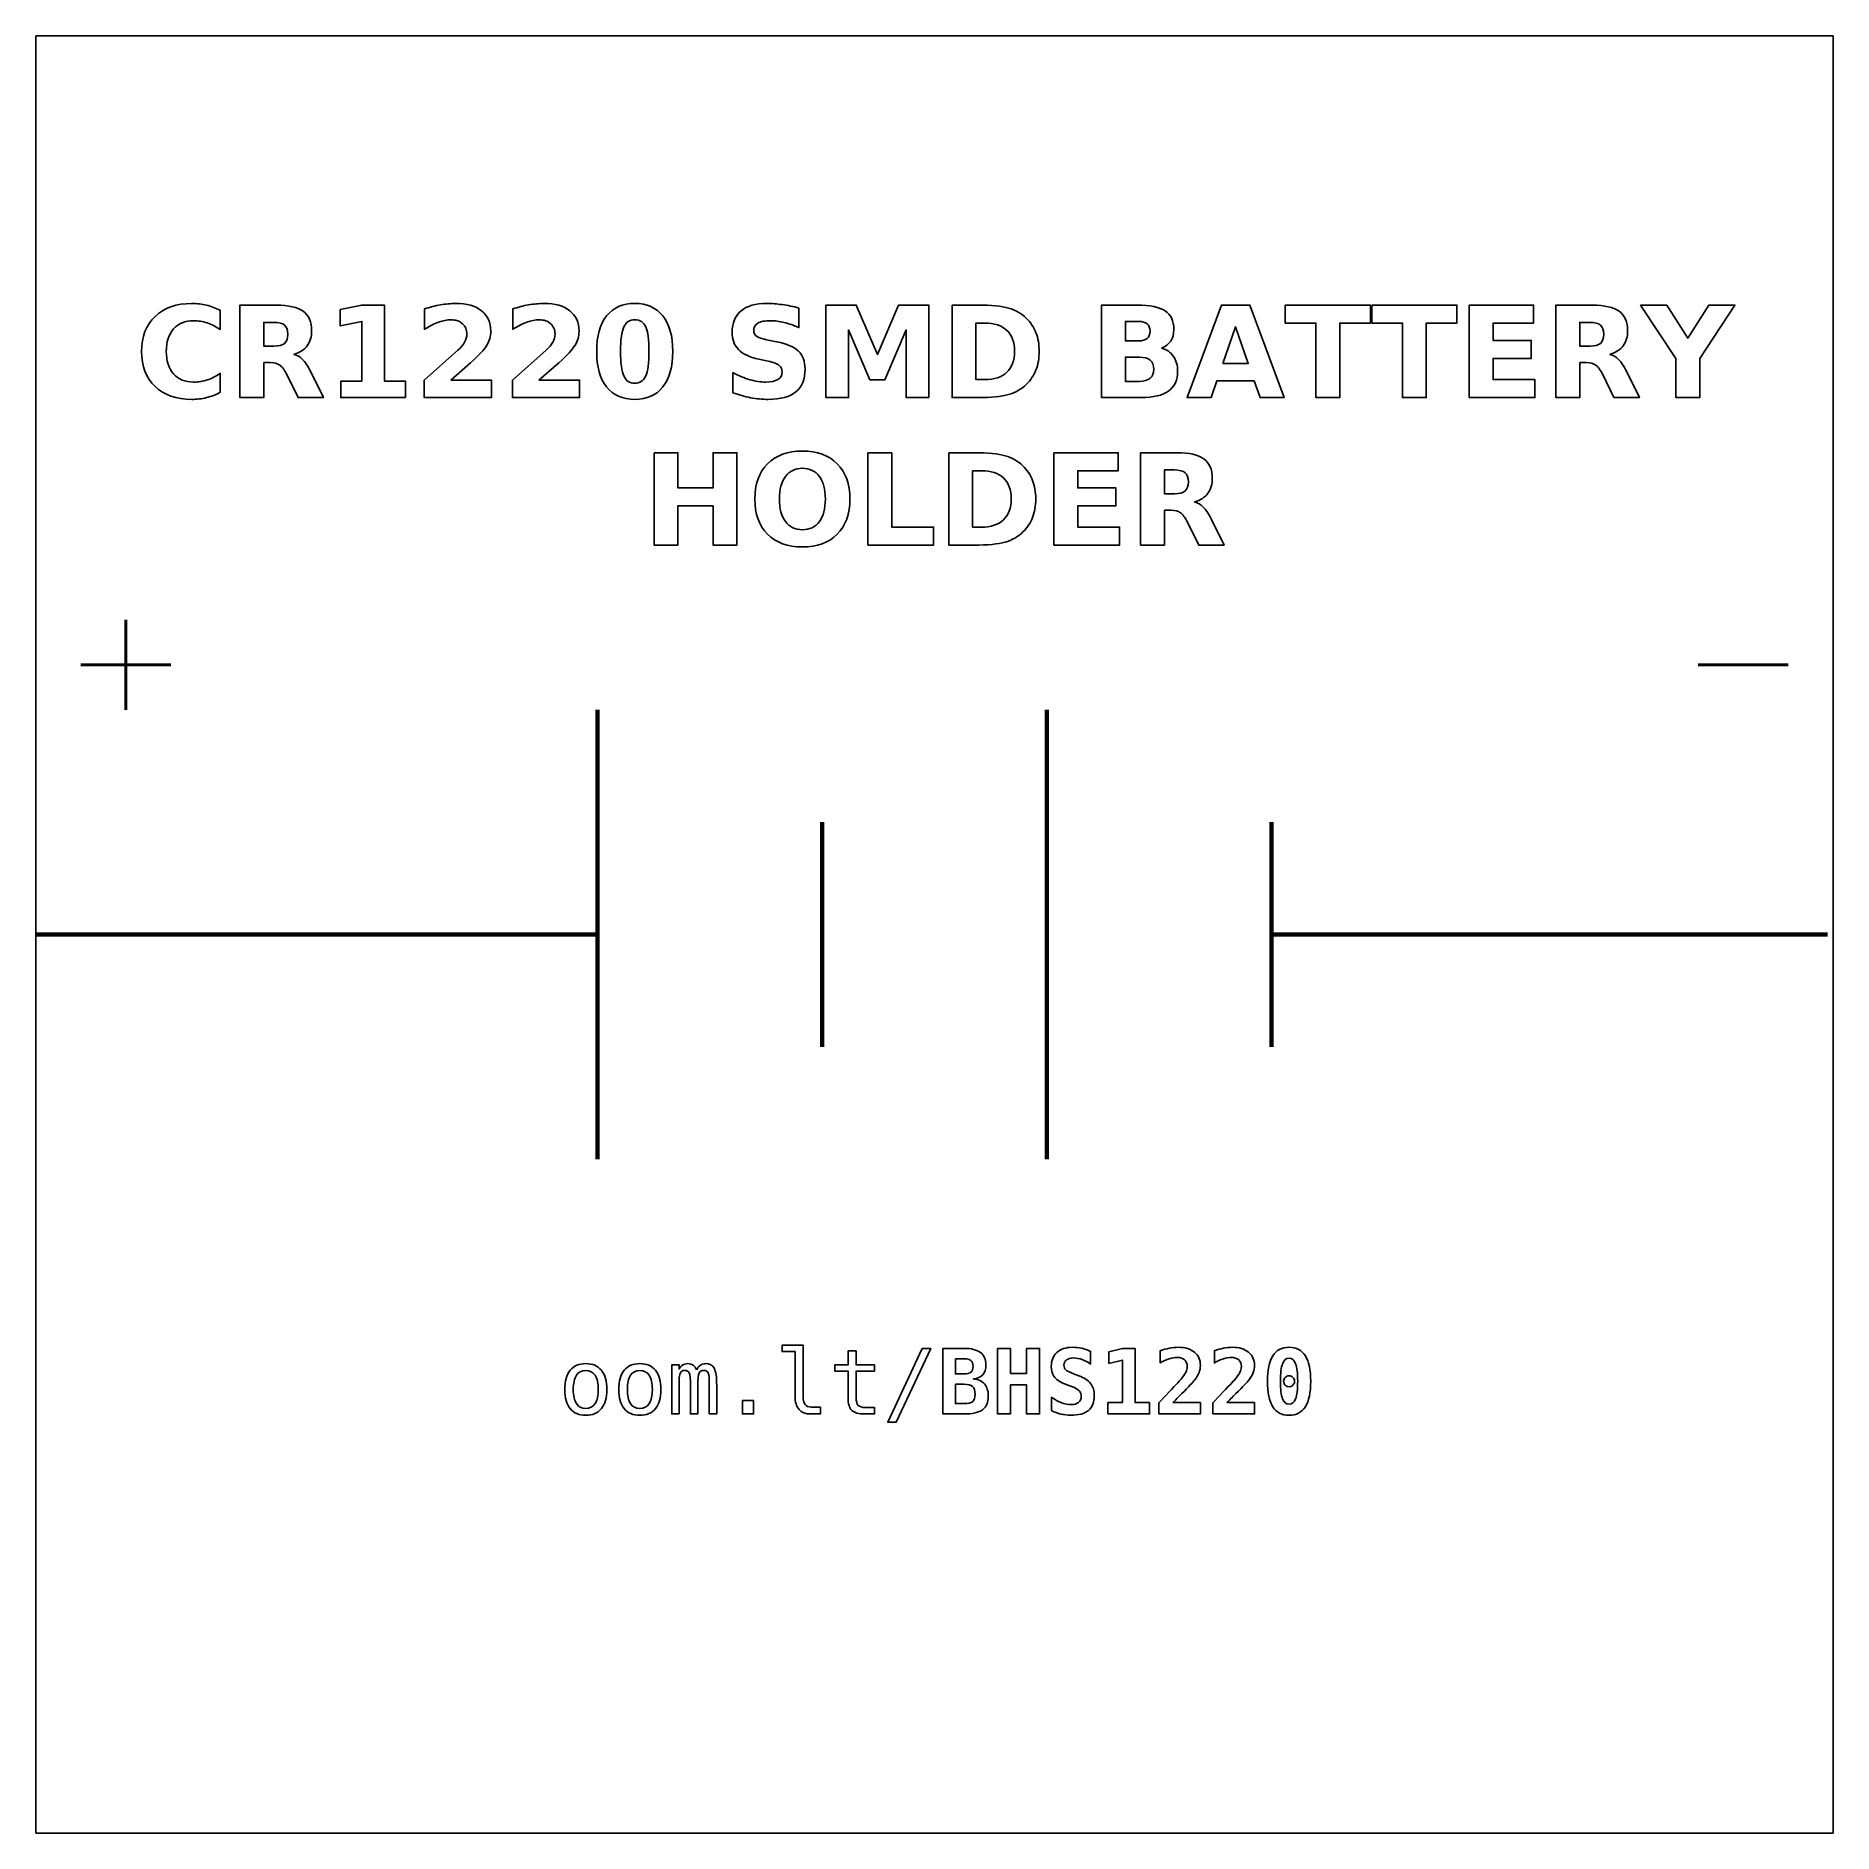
# Model space of a CAD drawing. Header units: centimetres. Extents: x -11.5 to -9.5, y -15.85 to -13.85.
import ezdxf

# ---------------------------------------------------------------- set-up
doc = ezdxf.new("R2010")
doc.units = ezdxf.units.CM
doc.header["$MEASUREMENT"] = 0
doc.layers.add('Layer 1', color=7, linetype='Continuous')

msp = doc.modelspace()

# ---------------------------------------------------------------- linework, layer by layer
at = {"layer": 'Layer 1', "color": 7}
msp.add_open_spline([(-11.5, -13.85), (-11.5, -13.85), (-9.5, -13.85), (-9.5, -13.85), (-9.5, -13.85), (-9.5, -13.85), (-9.5, -15.85), (-9.5, -15.85), (-9.5, -15.85), (-9.5, -15.85), (-11.5, -15.85), (-11.5, -15.85), (-11.5, -15.85), (-11.5, -15.85), (-11.5, -13.85), (-11.5, -13.85)], degree=3, knots=[0, 0, 0, 0, 0.25, 0.25, 0.25, 0.25, 0.5, 0.5, 0.5, 0.5, 0.75, 0.75, 0.75, 0.75, 1, 1, 1, 1], dxfattribs=at)
at = {"layer": 'Layer 1', "color": 250}
for points, knots in [([(-11.29492, -14.24682), (-11.29978, -14.24933), (-11.30486, -14.25124), (-11.31016, -14.25253), (-11.31016, -14.25253), (-11.31542, -14.25382), (-11.32095, -14.25446), (-11.32669, -14.25446), (-11.32669, -14.25446), (-11.34381, -14.25446), (-11.35738, -14.24966), (-11.3674, -14.24009), (-11.3674, -14.24009), (-11.37742, -14.23052), (-11.38243, -14.21754), (-11.38243, -14.20112), (-11.38243, -14.20112), (-11.38243, -14.18468), (-11.37742, -14.17167), (-11.3674, -14.1621), (-11.3674, -14.1621), (-11.35738, -14.15253), (-11.34381, -14.14773), (-11.32669, -14.14773), (-11.32669, -14.14773), (-11.32095, -14.14773), (-11.31542, -14.14837), (-11.31016, -14.14966), (-11.31016, -14.14966), (-11.30486, -14.15095), (-11.29978, -14.15286), (-11.29492, -14.15538), (-11.29492, -14.15538), (-11.29492, -14.15538), (-11.29492, -14.17666), (-11.29492, -14.17666), (-11.29492, -14.17666), (-11.29983, -14.1733), (-11.30468, -14.17085), (-11.30945, -14.1693), (-11.30945, -14.1693), (-11.31422, -14.16772), (-11.31926, -14.16695), (-11.32455, -14.16695), (-11.32455, -14.16695), (-11.334, -14.16695), (-11.34146, -14.16998), (-11.34687, -14.17605), (-11.34687, -14.17605), (-11.3523, -14.18212), (-11.35501, -14.19047), (-11.35501, -14.20112), (-11.35501, -14.20112), (-11.35501, -14.21175), (-11.3523, -14.22008), (-11.34687, -14.22614), (-11.34687, -14.22614), (-11.34146, -14.23221), (-11.334, -14.23524), (-11.32455, -14.23524), (-11.32455, -14.23524), (-11.31926, -14.23524), (-11.31422, -14.23447), (-11.30945, -14.23289), (-11.30945, -14.23289), (-11.30468, -14.23134), (-11.29983, -14.22889), (-11.29492, -14.22553), (-11.29492, -14.22553), (-11.29492, -14.22553), (-11.29492, -14.24682), (-11.29492, -14.24682)], [0, 0, 0, 0, 0.0555556, 0.0555556, 0.0555556, 0.0555556, 0.1111111, 0.1111111, 0.1111111, 0.1111111, 0.1666667, 0.1666667, 0.1666667, 0.1666667, 0.2222222, 0.2222222, 0.2222222, 0.2222222, 0.2777778, 0.2777778, 0.2777778, 0.2777778, 0.3333333, 0.3333333, 0.3333333, 0.3333333, 0.3888889, 0.3888889, 0.3888889, 0.3888889, 0.4444444, 0.4444444, 0.4444444, 0.4444444, 0.5, 0.5, 0.5, 0.5, 0.5555556, 0.5555556, 0.5555556, 0.5555556, 0.6111111, 0.6111111, 0.6111111, 0.6111111, 0.6666667, 0.6666667, 0.6666667, 0.6666667, 0.7222222, 0.7222222, 0.7222222, 0.7222222, 0.7777778, 0.7777778, 0.7777778, 0.7777778, 0.8333333, 0.8333333, 0.8333333, 0.8333333, 0.8888889, 0.8888889, 0.8888889, 0.8888889, 0.9444444, 0.9444444, 0.9444444, 0.9444444, 1, 1, 1, 1]), ([(-11.24642, -14.21354), (-11.24642, -14.21354), (-11.24642, -14.25246), (-11.24642, -14.25246), (-11.24642, -14.25246), (-11.24642, -14.25246), (-11.27295, -14.25246), (-11.27295, -14.25246), (-11.27295, -14.25246), (-11.27295, -14.25246), (-11.27295, -14.14959), (-11.27295, -14.14959), (-11.27295, -14.14959), (-11.27295, -14.14959), (-11.23243, -14.14959), (-11.23243, -14.14959), (-11.23243, -14.14959), (-11.21888, -14.14959), (-11.20893, -14.15187), (-11.20263, -14.15641), (-11.20263, -14.15641), (-11.19631, -14.16095), (-11.19315, -14.16815), (-11.19315, -14.17798), (-11.19315, -14.17798), (-11.19315, -14.18477), (-11.1948, -14.19037), (-11.19807, -14.19472), (-11.19807, -14.19472), (-11.20136, -14.1991), (-11.20632, -14.20232), (-11.21293, -14.20437), (-11.21293, -14.20437), (-11.20931, -14.20521), (-11.20604, -14.20707), (-11.20317, -14.20999), (-11.20317, -14.20999), (-11.2003, -14.2129), (-11.19741, -14.21732), (-11.19447, -14.22325), (-11.19447, -14.22325), (-11.19447, -14.22325), (-11.18005, -14.25246), (-11.18005, -14.25246), (-11.18005, -14.25246), (-11.18005, -14.25246), (-11.20832, -14.25246), (-11.20832, -14.25246), (-11.20832, -14.25246), (-11.20832, -14.25246), (-11.22086, -14.2269), (-11.22086, -14.2269), (-11.22086, -14.2269), (-11.22337, -14.22177), (-11.22594, -14.21824), (-11.22855, -14.21636), (-11.22855, -14.21636), (-11.23114, -14.21448), (-11.23459, -14.21354), (-11.23892, -14.21354), (-11.23892, -14.21354), (-11.23892, -14.21354), (-11.24642, -14.21354), (-11.24642, -14.21354)], [0, 0, 0, 0, 0.0625, 0.0625, 0.0625, 0.0625, 0.125, 0.125, 0.125, 0.125, 0.1875, 0.1875, 0.1875, 0.1875, 0.25, 0.25, 0.25, 0.25, 0.3125, 0.3125, 0.3125, 0.3125, 0.375, 0.375, 0.375, 0.375, 0.4375, 0.4375, 0.4375, 0.4375, 0.5, 0.5, 0.5, 0.5, 0.5625, 0.5625, 0.5625, 0.5625, 0.625, 0.625, 0.625, 0.625, 0.6875, 0.6875, 0.6875, 0.6875, 0.75, 0.75, 0.75, 0.75, 0.8125, 0.8125, 0.8125, 0.8125, 0.875, 0.875, 0.875, 0.875, 0.9375, 0.9375, 0.9375, 0.9375, 1, 1, 1, 1]), ([(-11.16073, -14.23414), (-11.16073, -14.23414), (-11.1373, -14.23414), (-11.1373, -14.23414), (-11.1373, -14.23414), (-11.1373, -14.23414), (-11.1373, -14.16765), (-11.1373, -14.16765), (-11.1373, -14.16765), (-11.1373, -14.16765), (-11.16134, -14.17262), (-11.16134, -14.17262), (-11.16134, -14.17262), (-11.16134, -14.17262), (-11.16134, -14.15455), (-11.16134, -14.15455), (-11.16134, -14.15455), (-11.16134, -14.15455), (-11.13744, -14.14959), (-11.13744, -14.14959), (-11.13744, -14.14959), (-11.13744, -14.14959), (-11.11223, -14.14959), (-11.11223, -14.14959), (-11.11223, -14.14959), (-11.11223, -14.14959), (-11.11223, -14.23414), (-11.11223, -14.23414), (-11.11223, -14.23414), (-11.11223, -14.23414), (-11.08881, -14.23414), (-11.08881, -14.23414), (-11.08881, -14.23414), (-11.08881, -14.23414), (-11.08881, -14.25246), (-11.08881, -14.25246), (-11.08881, -14.25246), (-11.08881, -14.25246), (-11.16073, -14.25246), (-11.16073, -14.25246), (-11.16073, -14.25246), (-11.16073, -14.25246), (-11.16073, -14.23414), (-11.16073, -14.23414)], [0, 0, 0, 0, 0.0909091, 0.0909091, 0.0909091, 0.0909091, 0.1818182, 0.1818182, 0.1818182, 0.1818182, 0.2727273, 0.2727273, 0.2727273, 0.2727273, 0.3636364, 0.3636364, 0.3636364, 0.3636364, 0.4545455, 0.4545455, 0.4545455, 0.4545455, 0.5454545, 0.5454545, 0.5454545, 0.5454545, 0.6363636, 0.6363636, 0.6363636, 0.6363636, 0.7272727, 0.7272727, 0.7272727, 0.7272727, 0.8181818, 0.8181818, 0.8181818, 0.8181818, 0.9090909, 0.9090909, 0.9090909, 0.9090909, 1, 1, 1, 1]), ([(-11.03841, -14.23296), (-11.03841, -14.23296), (-10.99313, -14.23296), (-10.99313, -14.23296), (-10.99313, -14.23296), (-10.99313, -14.23296), (-10.99313, -14.25246), (-10.99313, -14.25246), (-10.99313, -14.25246), (-10.99313, -14.25246), (-11.0679, -14.25246), (-11.0679, -14.25246), (-11.0679, -14.25246), (-11.0679, -14.25246), (-11.0679, -14.23296), (-11.0679, -14.23296), (-11.0679, -14.23296), (-11.0679, -14.23296), (-11.03034, -14.19983), (-11.03034, -14.19983), (-11.03034, -14.19983), (-11.02698, -14.19679), (-11.02451, -14.19383), (-11.02291, -14.19094), (-11.02291, -14.19094), (-11.02129, -14.18804), (-11.02049, -14.18503), (-11.02049, -14.1819), (-11.02049, -14.1819), (-11.02049, -14.17708), (-11.02211, -14.1732), (-11.02535, -14.17026), (-11.02535, -14.17026), (-11.02858, -14.16732), (-11.03288, -14.16587), (-11.03827, -14.16587), (-11.03827, -14.16587), (-11.0424, -14.16587), (-11.04692, -14.16676), (-11.05184, -14.16852), (-11.05184, -14.16852), (-11.05675, -14.17029), (-11.06202, -14.17292), (-11.06762, -14.1764), (-11.06762, -14.1764), (-11.06762, -14.1764), (-11.06762, -14.1538), (-11.06762, -14.1538), (-11.06762, -14.1538), (-11.06164, -14.15183), (-11.05574, -14.15032), (-11.04991, -14.14929), (-11.04991, -14.14929), (-11.04407, -14.14825), (-11.03836, -14.14773), (-11.03274, -14.14773), (-11.03274, -14.14773), (-11.02044, -14.14773), (-11.01087, -14.15044), (-11.00405, -14.15587), (-11.00405, -14.15587), (-10.99723, -14.16128), (-10.99382, -14.16883), (-10.99382, -14.17854), (-10.99382, -14.17854), (-10.99382, -14.18414), (-10.99527, -14.18936), (-10.99817, -14.19421), (-10.99817, -14.19421), (-11.00106, -14.19905), (-11.00715, -14.20554), (-11.01642, -14.21368), (-11.01642, -14.21368), (-11.01642, -14.21368), (-11.03841, -14.23296), (-11.03841, -14.23296)], [0, 0, 0, 0, 0.0526316, 0.0526316, 0.0526316, 0.0526316, 0.1052632, 0.1052632, 0.1052632, 0.1052632, 0.1578947, 0.1578947, 0.1578947, 0.1578947, 0.2105263, 0.2105263, 0.2105263, 0.2105263, 0.2631579, 0.2631579, 0.2631579, 0.2631579, 0.3157895, 0.3157895, 0.3157895, 0.3157895, 0.3684211, 0.3684211, 0.3684211, 0.3684211, 0.4210526, 0.4210526, 0.4210526, 0.4210526, 0.4736842, 0.4736842, 0.4736842, 0.4736842, 0.5263158, 0.5263158, 0.5263158, 0.5263158, 0.5789474, 0.5789474, 0.5789474, 0.5789474, 0.6315789, 0.6315789, 0.6315789, 0.6315789, 0.6842105, 0.6842105, 0.6842105, 0.6842105, 0.7368421, 0.7368421, 0.7368421, 0.7368421, 0.7894737, 0.7894737, 0.7894737, 0.7894737, 0.8421053, 0.8421053, 0.8421053, 0.8421053, 0.8947368, 0.8947368, 0.8947368, 0.8947368, 0.9473684, 0.9473684, 0.9473684, 0.9473684, 1, 1, 1, 1]), ([(-10.94022, -14.23296), (-10.94022, -14.23296), (-10.89494, -14.23296), (-10.89494, -14.23296), (-10.89494, -14.23296), (-10.89494, -14.23296), (-10.89494, -14.25246), (-10.89494, -14.25246), (-10.89494, -14.25246), (-10.89494, -14.25246), (-10.96971, -14.25246), (-10.96971, -14.25246), (-10.96971, -14.25246), (-10.96971, -14.25246), (-10.96971, -14.23296), (-10.96971, -14.23296), (-10.96971, -14.23296), (-10.96971, -14.23296), (-10.93215, -14.19983), (-10.93215, -14.19983), (-10.93215, -14.19983), (-10.92879, -14.19679), (-10.92632, -14.19383), (-10.92472, -14.19094), (-10.92472, -14.19094), (-10.9231, -14.18804), (-10.9223, -14.18503), (-10.9223, -14.1819), (-10.9223, -14.1819), (-10.9223, -14.17708), (-10.92392, -14.1732), (-10.92716, -14.17026), (-10.92716, -14.17026), (-10.93039, -14.16732), (-10.93469, -14.16587), (-10.94008, -14.16587), (-10.94008, -14.16587), (-10.94421, -14.16587), (-10.94873, -14.16676), (-10.95365, -14.16852), (-10.95365, -14.16852), (-10.95856, -14.17029), (-10.96383, -14.17292), (-10.96943, -14.1764), (-10.96943, -14.1764), (-10.96943, -14.1764), (-10.96943, -14.1538), (-10.96943, -14.1538), (-10.96943, -14.1538), (-10.96345, -14.15183), (-10.95755, -14.15032), (-10.95172, -14.14929), (-10.95172, -14.14929), (-10.94588, -14.14825), (-10.94017, -14.14773), (-10.93455, -14.14773), (-10.93455, -14.14773), (-10.92225, -14.14773), (-10.91268, -14.15044), (-10.90586, -14.15587), (-10.90586, -14.15587), (-10.89904, -14.16128), (-10.89563, -14.16883), (-10.89563, -14.17854), (-10.89563, -14.17854), (-10.89563, -14.18414), (-10.89708, -14.18936), (-10.89998, -14.19421), (-10.89998, -14.19421), (-10.90287, -14.19905), (-10.90896, -14.20554), (-10.91823, -14.21368), (-10.91823, -14.21368), (-10.91823, -14.21368), (-10.94022, -14.23296), (-10.94022, -14.23296)], [0, 0, 0, 0, 0.0526316, 0.0526316, 0.0526316, 0.0526316, 0.1052632, 0.1052632, 0.1052632, 0.1052632, 0.1578947, 0.1578947, 0.1578947, 0.1578947, 0.2105263, 0.2105263, 0.2105263, 0.2105263, 0.2631579, 0.2631579, 0.2631579, 0.2631579, 0.3157895, 0.3157895, 0.3157895, 0.3157895, 0.3684211, 0.3684211, 0.3684211, 0.3684211, 0.4210526, 0.4210526, 0.4210526, 0.4210526, 0.4736842, 0.4736842, 0.4736842, 0.4736842, 0.5263158, 0.5263158, 0.5263158, 0.5263158, 0.5789474, 0.5789474, 0.5789474, 0.5789474, 0.6315789, 0.6315789, 0.6315789, 0.6315789, 0.6842105, 0.6842105, 0.6842105, 0.6842105, 0.7368421, 0.7368421, 0.7368421, 0.7368421, 0.7894737, 0.7894737, 0.7894737, 0.7894737, 0.8421053, 0.8421053, 0.8421053, 0.8421053, 0.8947368, 0.8947368, 0.8947368, 0.8947368, 0.9473684, 0.9473684, 0.9473684, 0.9473684, 1, 1, 1, 1]), ([(-10.79125, -14.20112), (-10.79125, -14.21817), (-10.79492, -14.23132), (-10.80228, -14.24058), (-10.80228, -14.24058), (-10.80962, -14.24983), (-10.82006, -14.25446), (-10.83356, -14.25446), (-10.83356, -14.25446), (-10.84711, -14.25446), (-10.85757, -14.24983), (-10.86491, -14.24058), (-10.86491, -14.24058), (-10.87227, -14.23132), (-10.87594, -14.21817), (-10.87594, -14.20112), (-10.87594, -14.20112), (-10.87594, -14.18405), (-10.87227, -14.17087), (-10.86491, -14.16161), (-10.86491, -14.16161), (-10.85757, -14.15237), (-10.84711, -14.14773), (-10.83356, -14.14773), (-10.83356, -14.14773), (-10.82006, -14.14773), (-10.80962, -14.15237), (-10.80228, -14.16161), (-10.80228, -14.16161), (-10.79492, -14.17087), (-10.79125, -14.18405), (-10.79125, -14.20112)], [0, 0, 0, 0, 0.125, 0.125, 0.125, 0.125, 0.25, 0.25, 0.25, 0.25, 0.375, 0.375, 0.375, 0.375, 0.5, 0.5, 0.5, 0.5, 0.625, 0.625, 0.625, 0.625, 0.75, 0.75, 0.75, 0.75, 0.875, 0.875, 0.875, 0.875, 1, 1, 1, 1]), ([(-10.65082, -14.15284), (-10.65082, -14.15284), (-10.65082, -14.17459), (-10.65082, -14.17459), (-10.65082, -14.17459), (-10.65647, -14.17207), (-10.66199, -14.17017), (-10.66735, -14.16888), (-10.66735, -14.16888), (-10.67274, -14.16758), (-10.67782, -14.16695), (-10.68259, -14.16695), (-10.68259, -14.16695), (-10.68892, -14.16695), (-10.69362, -14.16782), (-10.69666, -14.16956), (-10.69666, -14.16956), (-10.69969, -14.17132), (-10.7012, -14.17403), (-10.7012, -14.1777), (-10.7012, -14.1777), (-10.7012, -14.18045), (-10.70019, -14.18261), (-10.69814, -14.18414), (-10.69814, -14.18414), (-10.69609, -14.18567), (-10.69238, -14.18701), (-10.68699, -14.18811), (-10.68699, -14.18811), (-10.68699, -14.18811), (-10.6757, -14.19037), (-10.6757, -14.19037), (-10.6757, -14.19037), (-10.66425, -14.19268), (-10.65614, -14.19616), (-10.65132, -14.20086), (-10.65132, -14.20086), (-10.64649, -14.20554), (-10.64407, -14.2122), (-10.64407, -14.22083), (-10.64407, -14.22083), (-10.64407, -14.23219), (-10.64743, -14.24063), (-10.65416, -14.24616), (-10.65416, -14.24616), (-10.66089, -14.25168), (-10.67116, -14.25446), (-10.68499, -14.25446), (-10.68499, -14.25446), (-10.69153, -14.25446), (-10.69807, -14.25385), (-10.70463, -14.2526), (-10.70463, -14.2526), (-10.71119, -14.25135), (-10.71778, -14.24952), (-10.72434, -14.2471), (-10.72434, -14.2471), (-10.72434, -14.2471), (-10.72434, -14.22471), (-10.72434, -14.22471), (-10.72434, -14.22471), (-10.71778, -14.22819), (-10.71143, -14.23082), (-10.70529, -14.23259), (-10.70529, -14.23259), (-10.69915, -14.23435), (-10.69325, -14.23524), (-10.68756, -14.23524), (-10.68756, -14.23524), (-10.68177, -14.23524), (-10.67733, -14.23428), (-10.67425, -14.23235), (-10.67425, -14.23235), (-10.67116, -14.23042), (-10.66964, -14.22767), (-10.66964, -14.22407), (-10.66964, -14.22407), (-10.66964, -14.22087), (-10.67067, -14.21838), (-10.67276, -14.21664), (-10.67276, -14.21664), (-10.67486, -14.2149), (-10.67902, -14.21333), (-10.68528, -14.21196), (-10.68528, -14.21196), (-10.68528, -14.21196), (-10.69555, -14.20968), (-10.69555, -14.20968), (-10.69555, -14.20968), (-10.70583, -14.20747), (-10.71336, -14.20397), (-10.71811, -14.19914), (-10.71811, -14.19914), (-10.72286, -14.19432), (-10.72523, -14.18781), (-10.72523, -14.17965), (-10.72523, -14.17965), (-10.72523, -14.16939), (-10.72192, -14.16151), (-10.71531, -14.15601), (-10.71531, -14.15601), (-10.7087, -14.15048), (-10.6992, -14.14773), (-10.68678, -14.14773), (-10.68678, -14.14773), (-10.68114, -14.14773), (-10.67533, -14.14816), (-10.66935, -14.149), (-10.66935, -14.149), (-10.66338, -14.14985), (-10.6572, -14.15112), (-10.65082, -14.15284)], [0, 0, 0, 0, 0.0357143, 0.0357143, 0.0357143, 0.0357143, 0.0714286, 0.0714286, 0.0714286, 0.0714286, 0.1071429, 0.1071429, 0.1071429, 0.1071429, 0.1428571, 0.1428571, 0.1428571, 0.1428571, 0.1785714, 0.1785714, 0.1785714, 0.1785714, 0.2142857, 0.2142857, 0.2142857, 0.2142857, 0.25, 0.25, 0.25, 0.25, 0.2857143, 0.2857143, 0.2857143, 0.2857143, 0.3214286, 0.3214286, 0.3214286, 0.3214286, 0.3571429, 0.3571429, 0.3571429, 0.3571429, 0.3928571, 0.3928571, 0.3928571, 0.3928571, 0.4285714, 0.4285714, 0.4285714, 0.4285714, 0.4642857, 0.4642857, 0.4642857, 0.4642857, 0.5, 0.5, 0.5, 0.5, 0.5357143, 0.5357143, 0.5357143, 0.5357143, 0.5714286, 0.5714286, 0.5714286, 0.5714286, 0.6071429, 0.6071429, 0.6071429, 0.6071429, 0.6428571, 0.6428571, 0.6428571, 0.6428571, 0.6785714, 0.6785714, 0.6785714, 0.6785714, 0.7142857, 0.7142857, 0.7142857, 0.7142857, 0.75, 0.75, 0.75, 0.75, 0.7857143, 0.7857143, 0.7857143, 0.7857143, 0.8214286, 0.8214286, 0.8214286, 0.8214286, 0.8571429, 0.8571429, 0.8571429, 0.8571429, 0.8928571, 0.8928571, 0.8928571, 0.8928571, 0.9285714, 0.9285714, 0.9285714, 0.9285714, 0.9642857, 0.9642857, 0.9642857, 0.9642857, 1, 1, 1, 1]), ([(-10.62079, -14.14959), (-10.62079, -14.14959), (-10.58704, -14.14959), (-10.58704, -14.14959), (-10.58704, -14.14959), (-10.58704, -14.14959), (-10.56359, -14.20465), (-10.56359, -14.20465), (-10.56359, -14.20465), (-10.56359, -14.20465), (-10.54003, -14.14959), (-10.54003, -14.14959), (-10.54003, -14.14959), (-10.54003, -14.14959), (-10.50635, -14.14959), (-10.50635, -14.14959), (-10.50635, -14.14959), (-10.50635, -14.14959), (-10.50635, -14.25246), (-10.50635, -14.25246), (-10.50635, -14.25246), (-10.50635, -14.25246), (-10.53142, -14.25246), (-10.53142, -14.25246), (-10.53142, -14.25246), (-10.53142, -14.25246), (-10.53142, -14.17722), (-10.53142, -14.17722), (-10.53142, -14.17722), (-10.53142, -14.17722), (-10.55513, -14.23268), (-10.55513, -14.23268), (-10.55513, -14.23268), (-10.55513, -14.23268), (-10.57194, -14.23268), (-10.57194, -14.23268), (-10.57194, -14.23268), (-10.57194, -14.23268), (-10.59565, -14.17722), (-10.59565, -14.17722), (-10.59565, -14.17722), (-10.59565, -14.17722), (-10.59565, -14.25246), (-10.59565, -14.25246), (-10.59565, -14.25246), (-10.59565, -14.25246), (-10.62079, -14.25246), (-10.62079, -14.25246), (-10.62079, -14.25246), (-10.62079, -14.25246), (-10.62079, -14.14959), (-10.62079, -14.14959)], [0, 0, 0, 0, 0.0769231, 0.0769231, 0.0769231, 0.0769231, 0.1538462, 0.1538462, 0.1538462, 0.1538462, 0.2307692, 0.2307692, 0.2307692, 0.2307692, 0.3076923, 0.3076923, 0.3076923, 0.3076923, 0.3846154, 0.3846154, 0.3846154, 0.3846154, 0.4615385, 0.4615385, 0.4615385, 0.4615385, 0.5384615, 0.5384615, 0.5384615, 0.5384615, 0.6153846, 0.6153846, 0.6153846, 0.6153846, 0.6923077, 0.6923077, 0.6923077, 0.6923077, 0.7692308, 0.7692308, 0.7692308, 0.7692308, 0.8461538, 0.8461538, 0.8461538, 0.8461538, 0.9230769, 0.9230769, 0.9230769, 0.9230769, 1, 1, 1, 1]), ([(-10.48036, -14.14959), (-10.48036, -14.14959), (-10.45237, -14.14959), (-10.45237, -14.14959), (-10.45237, -14.14959), (-10.43676, -14.14959), (-10.42514, -14.1507), (-10.4175, -14.15293), (-10.4175, -14.15293), (-10.40985, -14.15516), (-10.40329, -14.15893), (-10.39781, -14.16427), (-10.39781, -14.16427), (-10.39299, -14.1689), (-10.38942, -14.17426), (-10.38706, -14.18033), (-10.38706, -14.18033), (-10.38474, -14.18637), (-10.38356, -14.19324), (-10.38356, -14.20093), (-10.38356, -14.20093), (-10.38356, -14.20869), (-10.38474, -14.21561), (-10.38706, -14.2217), (-10.38706, -14.2217), (-10.38942, -14.22779), (-10.39299, -14.23315), (-10.39781, -14.23778), (-10.39781, -14.23778), (-10.40334, -14.24312), (-10.40995, -14.24689), (-10.41766, -14.24912), (-10.41766, -14.24912), (-10.42538, -14.25135), (-10.43695, -14.25246), (-10.45237, -14.25246), (-10.45237, -14.25246), (-10.45237, -14.25246), (-10.48036, -14.25246), (-10.48036, -14.25246), (-10.48036, -14.25246), (-10.48036, -14.25246), (-10.48036, -14.14959), (-10.48036, -14.14959)], [0, 0, 0, 0, 0.0909091, 0.0909091, 0.0909091, 0.0909091, 0.1818182, 0.1818182, 0.1818182, 0.1818182, 0.2727273, 0.2727273, 0.2727273, 0.2727273, 0.3636364, 0.3636364, 0.3636364, 0.3636364, 0.4545455, 0.4545455, 0.4545455, 0.4545455, 0.5454545, 0.5454545, 0.5454545, 0.5454545, 0.6363636, 0.6363636, 0.6363636, 0.6363636, 0.7272727, 0.7272727, 0.7272727, 0.7272727, 0.8181818, 0.8181818, 0.8181818, 0.8181818, 0.9090909, 0.9090909, 0.9090909, 0.9090909, 1, 1, 1, 1]), ([(-10.24734, -14.1974), (-10.24165, -14.19905), (-10.23723, -14.20211), (-10.2341, -14.20658), (-10.2341, -14.20658), (-10.23097, -14.21102), (-10.22942, -14.2165), (-10.22942, -14.22297), (-10.22942, -14.22297), (-10.22942, -14.23289), (-10.23279, -14.24028), (-10.23949, -14.24515), (-10.23949, -14.24515), (-10.24619, -14.25001), (-10.2564, -14.25246), (-10.27009, -14.25246), (-10.27009, -14.25246), (-10.27009, -14.25246), (-10.31411, -14.25246), (-10.31411, -14.25246), (-10.31411, -14.25246), (-10.31411, -14.25246), (-10.31411, -14.14959), (-10.31411, -14.14959), (-10.31411, -14.14959), (-10.31411, -14.14959), (-10.27429, -14.14959), (-10.27429, -14.14959), (-10.27429, -14.14959), (-10.26, -14.14959), (-10.24965, -14.15175), (-10.24325, -14.15606), (-10.24325, -14.15606), (-10.23683, -14.16039), (-10.23363, -14.1673), (-10.23363, -14.1768), (-10.23363, -14.1768), (-10.23363, -14.18181), (-10.23481, -14.18607), (-10.23714, -14.1896), (-10.23714, -14.1896), (-10.23949, -14.1931), (-10.24287, -14.19571), (-10.24734, -14.1974)], [0, 0, 0, 0, 0.0909091, 0.0909091, 0.0909091, 0.0909091, 0.1818182, 0.1818182, 0.1818182, 0.1818182, 0.2727273, 0.2727273, 0.2727273, 0.2727273, 0.3636364, 0.3636364, 0.3636364, 0.3636364, 0.4545455, 0.4545455, 0.4545455, 0.4545455, 0.5454545, 0.5454545, 0.5454545, 0.5454545, 0.6363636, 0.6363636, 0.6363636, 0.6363636, 0.7272727, 0.7272727, 0.7272727, 0.7272727, 0.8181818, 0.8181818, 0.8181818, 0.8181818, 0.9090909, 0.9090909, 0.9090909, 0.9090909, 1, 1, 1, 1]), ([(-10.14414, -14.23374), (-10.14414, -14.23374), (-10.18563, -14.23374), (-10.18563, -14.23374), (-10.18563, -14.23374), (-10.18563, -14.23374), (-10.19217, -14.25246), (-10.19217, -14.25246), (-10.19217, -14.25246), (-10.19217, -14.25246), (-10.21884, -14.25246), (-10.21884, -14.25246), (-10.21884, -14.25246), (-10.21884, -14.25246), (-10.18074, -14.14959), (-10.18074, -14.14959), (-10.18074, -14.14959), (-10.18074, -14.14959), (-10.14911, -14.14959), (-10.14911, -14.14959), (-10.14911, -14.14959), (-10.14911, -14.14959), (-10.11101, -14.25246), (-10.11101, -14.25246), (-10.11101, -14.25246), (-10.11101, -14.25246), (-10.13768, -14.25246), (-10.13768, -14.25246), (-10.13768, -14.25246), (-10.13768, -14.25246), (-10.14414, -14.23374), (-10.14414, -14.23374)], [0, 0, 0, 0, 0.125, 0.125, 0.125, 0.125, 0.25, 0.25, 0.25, 0.25, 0.375, 0.375, 0.375, 0.375, 0.5, 0.5, 0.5, 0.5, 0.625, 0.625, 0.625, 0.625, 0.75, 0.75, 0.75, 0.75, 0.875, 0.875, 0.875, 0.875, 1, 1, 1, 1]), ([(-10.10962, -14.14959), (-10.10962, -14.14959), (-10.01482, -14.14959), (-10.01482, -14.14959), (-10.01482, -14.14959), (-10.01482, -14.14959), (-10.01482, -14.16965), (-10.01482, -14.16965), (-10.01482, -14.16965), (-10.01482, -14.16965), (-10.04892, -14.16965), (-10.04892, -14.16965), (-10.04892, -14.16965), (-10.04892, -14.16965), (-10.04892, -14.25246), (-10.04892, -14.25246), (-10.04892, -14.25246), (-10.04892, -14.25246), (-10.07545, -14.25246), (-10.07545, -14.25246), (-10.07545, -14.25246), (-10.07545, -14.25246), (-10.07545, -14.16965), (-10.07545, -14.16965), (-10.07545, -14.16965), (-10.07545, -14.16965), (-10.10962, -14.16965), (-10.10962, -14.16965), (-10.10962, -14.16965), (-10.10962, -14.16965), (-10.10962, -14.14959), (-10.10962, -14.14959)], [0, 0, 0, 0, 0.125, 0.125, 0.125, 0.125, 0.25, 0.25, 0.25, 0.25, 0.375, 0.375, 0.375, 0.375, 0.5, 0.5, 0.5, 0.5, 0.625, 0.625, 0.625, 0.625, 0.75, 0.75, 0.75, 0.75, 0.875, 0.875, 0.875, 0.875, 1, 1, 1, 1]), ([(-10.01336, -14.14959), (-10.01336, -14.14959), (-9.91856, -14.14959), (-9.91856, -14.14959), (-9.91856, -14.14959), (-9.91856, -14.14959), (-9.91856, -14.16965), (-9.91856, -14.16965), (-9.91856, -14.16965), (-9.91856, -14.16965), (-9.95266, -14.16965), (-9.95266, -14.16965), (-9.95266, -14.16965), (-9.95266, -14.16965), (-9.95266, -14.25246), (-9.95266, -14.25246), (-9.95266, -14.25246), (-9.95266, -14.25246), (-9.97919, -14.25246), (-9.97919, -14.25246), (-9.97919, -14.25246), (-9.97919, -14.25246), (-9.97919, -14.16965), (-9.97919, -14.16965), (-9.97919, -14.16965), (-9.97919, -14.16965), (-10.01336, -14.16965), (-10.01336, -14.16965), (-10.01336, -14.16965), (-10.01336, -14.16965), (-10.01336, -14.14959), (-10.01336, -14.14959)], [0, 0, 0, 0, 0.125, 0.125, 0.125, 0.125, 0.25, 0.25, 0.25, 0.25, 0.375, 0.375, 0.375, 0.375, 0.5, 0.5, 0.5, 0.5, 0.625, 0.625, 0.625, 0.625, 0.75, 0.75, 0.75, 0.75, 0.875, 0.875, 0.875, 0.875, 1, 1, 1, 1]), ([(-9.90482, -14.14959), (-9.90482, -14.14959), (-9.83323, -14.14959), (-9.83323, -14.14959), (-9.83323, -14.14959), (-9.83323, -14.14959), (-9.83323, -14.16965), (-9.83323, -14.16965), (-9.83323, -14.16965), (-9.83323, -14.16965), (-9.87829, -14.16965), (-9.87829, -14.16965), (-9.87829, -14.16965), (-9.87829, -14.16965), (-9.87829, -14.1888), (-9.87829, -14.1888), (-9.87829, -14.1888), (-9.87829, -14.1888), (-9.83594, -14.1888), (-9.83594, -14.1888), (-9.83594, -14.1888), (-9.83594, -14.1888), (-9.83594, -14.20886), (-9.83594, -14.20886), (-9.83594, -14.20886), (-9.83594, -14.20886), (-9.87829, -14.20886), (-9.87829, -14.20886), (-9.87829, -14.20886), (-9.87829, -14.20886), (-9.87829, -14.2324), (-9.87829, -14.2324), (-9.87829, -14.2324), (-9.87829, -14.2324), (-9.83173, -14.2324), (-9.83173, -14.2324), (-9.83173, -14.2324), (-9.83173, -14.2324), (-9.83173, -14.25246), (-9.83173, -14.25246), (-9.83173, -14.25246), (-9.83173, -14.25246), (-9.90482, -14.25246), (-9.90482, -14.25246), (-9.90482, -14.25246), (-9.90482, -14.25246), (-9.90482, -14.14959), (-9.90482, -14.14959)], [0, 0, 0, 0, 0.0833333, 0.0833333, 0.0833333, 0.0833333, 0.1666667, 0.1666667, 0.1666667, 0.1666667, 0.25, 0.25, 0.25, 0.25, 0.3333333, 0.3333333, 0.3333333, 0.3333333, 0.4166667, 0.4166667, 0.4166667, 0.4166667, 0.5, 0.5, 0.5, 0.5, 0.5833333, 0.5833333, 0.5833333, 0.5833333, 0.6666667, 0.6666667, 0.6666667, 0.6666667, 0.75, 0.75, 0.75, 0.75, 0.8333333, 0.8333333, 0.8333333, 0.8333333, 0.9166667, 0.9166667, 0.9166667, 0.9166667, 1, 1, 1, 1]), ([(-9.78189, -14.21354), (-9.78189, -14.21354), (-9.78189, -14.25246), (-9.78189, -14.25246), (-9.78189, -14.25246), (-9.78189, -14.25246), (-9.80842, -14.25246), (-9.80842, -14.25246), (-9.80842, -14.25246), (-9.80842, -14.25246), (-9.80842, -14.14959), (-9.80842, -14.14959), (-9.80842, -14.14959), (-9.80842, -14.14959), (-9.7679, -14.14959), (-9.7679, -14.14959), (-9.7679, -14.14959), (-9.75435, -14.14959), (-9.7444, -14.15187), (-9.7381, -14.15641), (-9.7381, -14.15641), (-9.73178, -14.16095), (-9.72862, -14.16815), (-9.72862, -14.17798), (-9.72862, -14.17798), (-9.72862, -14.18477), (-9.73027, -14.19037), (-9.73354, -14.19472), (-9.73354, -14.19472), (-9.73683, -14.1991), (-9.74179, -14.20232), (-9.7484, -14.20437), (-9.7484, -14.20437), (-9.74478, -14.20521), (-9.74151, -14.20707), (-9.73864, -14.20999), (-9.73864, -14.20999), (-9.73577, -14.2129), (-9.73288, -14.21732), (-9.72994, -14.22325), (-9.72994, -14.22325), (-9.72994, -14.22325), (-9.71552, -14.25246), (-9.71552, -14.25246), (-9.71552, -14.25246), (-9.71552, -14.25246), (-9.74379, -14.25246), (-9.74379, -14.25246), (-9.74379, -14.25246), (-9.74379, -14.25246), (-9.75633, -14.2269), (-9.75633, -14.2269), (-9.75633, -14.2269), (-9.75884, -14.22177), (-9.76141, -14.21824), (-9.76402, -14.21636), (-9.76402, -14.21636), (-9.76661, -14.21448), (-9.77006, -14.21354), (-9.77439, -14.21354), (-9.77439, -14.21354), (-9.77439, -14.21354), (-9.78189, -14.21354), (-9.78189, -14.21354)], [0, 0, 0, 0, 0.0625, 0.0625, 0.0625, 0.0625, 0.125, 0.125, 0.125, 0.125, 0.1875, 0.1875, 0.1875, 0.1875, 0.25, 0.25, 0.25, 0.25, 0.3125, 0.3125, 0.3125, 0.3125, 0.375, 0.375, 0.375, 0.375, 0.4375, 0.4375, 0.4375, 0.4375, 0.5, 0.5, 0.5, 0.5, 0.5625, 0.5625, 0.5625, 0.5625, 0.625, 0.625, 0.625, 0.625, 0.6875, 0.6875, 0.6875, 0.6875, 0.75, 0.75, 0.75, 0.75, 0.8125, 0.8125, 0.8125, 0.8125, 0.875, 0.875, 0.875, 0.875, 0.9375, 0.9375, 0.9375, 0.9375, 1, 1, 1, 1]), ([(-9.71412, -14.14959), (-9.71412, -14.14959), (-9.68512, -14.14959), (-9.68512, -14.14959), (-9.68512, -14.14959), (-9.68512, -14.14959), (-9.66167, -14.18626), (-9.66167, -14.18626), (-9.66167, -14.18626), (-9.66167, -14.18626), (-9.63825, -14.14959), (-9.63825, -14.14959), (-9.63825, -14.14959), (-9.63825, -14.14959), (-9.60918, -14.14959), (-9.60918, -14.14959), (-9.60918, -14.14959), (-9.60918, -14.14959), (-9.64838, -14.20912), (-9.64838, -14.20912), (-9.64838, -14.20912), (-9.64838, -14.20912), (-9.64838, -14.25246), (-9.64838, -14.25246), (-9.64838, -14.25246), (-9.64838, -14.25246), (-9.67491, -14.25246), (-9.67491, -14.25246), (-9.67491, -14.25246), (-9.67491, -14.25246), (-9.67491, -14.20912), (-9.67491, -14.20912), (-9.67491, -14.20912), (-9.67491, -14.20912), (-9.71412, -14.14959), (-9.71412, -14.14959)], [0, 0, 0, 0, 0.1111111, 0.1111111, 0.1111111, 0.1111111, 0.2222222, 0.2222222, 0.2222222, 0.2222222, 0.3333333, 0.3333333, 0.3333333, 0.3333333, 0.4444444, 0.4444444, 0.4444444, 0.4444444, 0.5555556, 0.5555556, 0.5555556, 0.5555556, 0.6666667, 0.6666667, 0.6666667, 0.6666667, 0.7777778, 0.7777778, 0.7777778, 0.7777778, 0.8888889, 0.8888889, 0.8888889, 0.8888889, 1, 1, 1, 1]), ([(-11.23525, -14.19522), (-11.2297, -14.19522), (-11.2257, -14.19418), (-11.2233, -14.19211), (-11.2233, -14.19211), (-11.22088, -14.19004), (-11.21968, -14.18663), (-11.21968, -14.1819), (-11.21968, -14.1819), (-11.21968, -14.17722), (-11.22088, -14.17386), (-11.2233, -14.17184), (-11.2233, -14.17184), (-11.2257, -14.16982), (-11.2297, -14.16881), (-11.23525, -14.16881), (-11.23525, -14.16881), (-11.23525, -14.16881), (-11.24642, -14.16881), (-11.24642, -14.16881), (-11.24642, -14.16881), (-11.24642, -14.16881), (-11.24642, -14.19522), (-11.24642, -14.19522), (-11.24642, -14.19522), (-11.24642, -14.19522), (-11.23525, -14.19522), (-11.23525, -14.19522)], [0, 0, 0, 0, 0.1428571, 0.1428571, 0.1428571, 0.1428571, 0.2857143, 0.2857143, 0.2857143, 0.2857143, 0.4285714, 0.4285714, 0.4285714, 0.4285714, 0.5714286, 0.5714286, 0.5714286, 0.5714286, 0.7142857, 0.7142857, 0.7142857, 0.7142857, 0.8571429, 0.8571429, 0.8571429, 0.8571429, 1, 1, 1, 1]), ([(-10.81778, -14.20093), (-10.81778, -14.18807), (-10.81898, -14.17901), (-10.8214, -14.17374), (-10.8214, -14.17374), (-10.8238, -14.1685), (-10.82787, -14.16587), (-10.83356, -14.16587), (-10.83356, -14.16587), (-10.83925, -14.16587), (-10.84332, -14.1685), (-10.84577, -14.17374), (-10.84577, -14.17374), (-10.84819, -14.17901), (-10.84941, -14.18807), (-10.84941, -14.20093), (-10.84941, -14.20093), (-10.84941, -14.21391), (-10.84819, -14.22309), (-10.84577, -14.2284), (-10.84577, -14.2284), (-10.84332, -14.23374), (-10.83925, -14.2364), (-10.83356, -14.2364), (-10.83356, -14.2364), (-10.82792, -14.2364), (-10.82387, -14.23374), (-10.82142, -14.2284), (-10.82142, -14.2284), (-10.819, -14.22309), (-10.81778, -14.21391), (-10.81778, -14.20093)], [0, 0, 0, 0, 0.125, 0.125, 0.125, 0.125, 0.25, 0.25, 0.25, 0.25, 0.375, 0.375, 0.375, 0.375, 0.5, 0.5, 0.5, 0.5, 0.625, 0.625, 0.625, 0.625, 0.75, 0.75, 0.75, 0.75, 0.875, 0.875, 0.875, 0.875, 1, 1, 1, 1]), ([(-10.45383, -14.16965), (-10.45383, -14.16965), (-10.45383, -14.2324), (-10.45383, -14.2324), (-10.45383, -14.2324), (-10.45383, -14.2324), (-10.44433, -14.2324), (-10.44433, -14.2324), (-10.44433, -14.2324), (-10.43349, -14.2324), (-10.42521, -14.22972), (-10.4195, -14.22433), (-10.4195, -14.22433), (-10.41378, -14.21897), (-10.41091, -14.21116), (-10.41091, -14.20093), (-10.41091, -14.20093), (-10.41091, -14.19072), (-10.41376, -14.18296), (-10.41945, -14.17765), (-10.41945, -14.17765), (-10.42514, -14.17231), (-10.43344, -14.16965), (-10.44433, -14.16965), (-10.44433, -14.16965), (-10.44433, -14.16965), (-10.45383, -14.16965), (-10.45383, -14.16965)], [0, 0, 0, 0, 0.1428571, 0.1428571, 0.1428571, 0.1428571, 0.2857143, 0.2857143, 0.2857143, 0.2857143, 0.4285714, 0.4285714, 0.4285714, 0.4285714, 0.5714286, 0.5714286, 0.5714286, 0.5714286, 0.7142857, 0.7142857, 0.7142857, 0.7142857, 0.8571429, 0.8571429, 0.8571429, 0.8571429, 1, 1, 1, 1]), ([(-10.27291, -14.18941), (-10.26872, -14.18941), (-10.26555, -14.18849), (-10.26341, -14.18666), (-10.26341, -14.18666), (-10.26124, -14.18482), (-10.26016, -14.18212), (-10.26016, -14.17852), (-10.26016, -14.17852), (-10.26016, -14.17499), (-10.26124, -14.17231), (-10.26341, -14.17045), (-10.26341, -14.17045), (-10.26555, -14.16859), (-10.26872, -14.16765), (-10.27291, -14.16765), (-10.27291, -14.16765), (-10.27291, -14.16765), (-10.28758, -14.16765), (-10.28758, -14.16765), (-10.28758, -14.16765), (-10.28758, -14.16765), (-10.28758, -14.18941), (-10.28758, -14.18941), (-10.28758, -14.18941), (-10.28758, -14.18941), (-10.27291, -14.18941), (-10.27291, -14.18941)], [0, 0, 0, 0, 0.1428571, 0.1428571, 0.1428571, 0.1428571, 0.2857143, 0.2857143, 0.2857143, 0.2857143, 0.4285714, 0.4285714, 0.4285714, 0.4285714, 0.5714286, 0.5714286, 0.5714286, 0.5714286, 0.7142857, 0.7142857, 0.7142857, 0.7142857, 0.8571429, 0.8571429, 0.8571429, 0.8571429, 1, 1, 1, 1]), ([(-10.17902, -14.21464), (-10.17902, -14.21464), (-10.15082, -14.21464), (-10.15082, -14.21464), (-10.15082, -14.21464), (-10.15082, -14.21464), (-10.16489, -14.17372), (-10.16489, -14.17372), (-10.16489, -14.17372), (-10.16489, -14.17372), (-10.17902, -14.21464), (-10.17902, -14.21464)], [0, 0, 0, 0, 0.3333333, 0.3333333, 0.3333333, 0.3333333, 0.6666667, 0.6666667, 0.6666667, 0.6666667, 1, 1, 1, 1]), ([(-9.77072, -14.19522), (-9.76517, -14.19522), (-9.76117, -14.19418), (-9.75877, -14.19211), (-9.75877, -14.19211), (-9.75635, -14.19004), (-9.75515, -14.18663), (-9.75515, -14.1819), (-9.75515, -14.1819), (-9.75515, -14.17722), (-9.75635, -14.17386), (-9.75877, -14.17184), (-9.75877, -14.17184), (-9.76117, -14.16982), (-9.76517, -14.16881), (-9.77072, -14.16881), (-9.77072, -14.16881), (-9.77072, -14.16881), (-9.78189, -14.16881), (-9.78189, -14.16881), (-9.78189, -14.16881), (-9.78189, -14.16881), (-9.78189, -14.19522), (-9.78189, -14.19522), (-9.78189, -14.19522), (-9.78189, -14.19522), (-9.77072, -14.19522), (-9.77072, -14.19522)], [0, 0, 0, 0, 0.1428571, 0.1428571, 0.1428571, 0.1428571, 0.2857143, 0.2857143, 0.2857143, 0.2857143, 0.4285714, 0.4285714, 0.4285714, 0.4285714, 0.5714286, 0.5714286, 0.5714286, 0.5714286, 0.7142857, 0.7142857, 0.7142857, 0.7142857, 0.8571429, 0.8571429, 0.8571429, 0.8571429, 1, 1, 1, 1]), ([(-10.27201, -14.2344), (-10.26667, -14.2344), (-10.26268, -14.23327), (-10.25997, -14.23103), (-10.25997, -14.23103), (-10.25729, -14.22878), (-10.25595, -14.22537), (-10.25595, -14.22083), (-10.25595, -14.22083), (-10.25595, -14.21638), (-10.25729, -14.21304), (-10.25995, -14.21081), (-10.25995, -14.21081), (-10.26261, -14.20857), (-10.26663, -14.20747), (-10.27201, -14.20747), (-10.27201, -14.20747), (-10.27201, -14.20747), (-10.28758, -14.20747), (-10.28758, -14.20747), (-10.28758, -14.20747), (-10.28758, -14.20747), (-10.28758, -14.2344), (-10.28758, -14.2344), (-10.28758, -14.2344), (-10.28758, -14.2344), (-10.27201, -14.2344), (-10.27201, -14.2344)], [0, 0, 0, 0, 0.1428571, 0.1428571, 0.1428571, 0.1428571, 0.2857143, 0.2857143, 0.2857143, 0.2857143, 0.4285714, 0.4285714, 0.4285714, 0.4285714, 0.5714286, 0.5714286, 0.5714286, 0.5714286, 0.7142857, 0.7142857, 0.7142857, 0.7142857, 0.8571429, 0.8571429, 0.8571429, 0.8571429, 1, 1, 1, 1]), ([(-10.81211, -14.31384), (-10.81211, -14.31384), (-10.78558, -14.31384), (-10.78558, -14.31384), (-10.78558, -14.31384), (-10.78558, -14.31384), (-10.78558, -14.35305), (-10.78558, -14.35305), (-10.78558, -14.35305), (-10.78558, -14.35305), (-10.74645, -14.35305), (-10.74645, -14.35305), (-10.74645, -14.35305), (-10.74645, -14.35305), (-10.74645, -14.31384), (-10.74645, -14.31384), (-10.74645, -14.31384), (-10.74645, -14.31384), (-10.71992, -14.31384), (-10.71992, -14.31384), (-10.71992, -14.31384), (-10.71992, -14.31384), (-10.71992, -14.41671), (-10.71992, -14.41671), (-10.71992, -14.41671), (-10.71992, -14.41671), (-10.74645, -14.41671), (-10.74645, -14.41671), (-10.74645, -14.41671), (-10.74645, -14.41671), (-10.74645, -14.37311), (-10.74645, -14.37311), (-10.74645, -14.37311), (-10.74645, -14.37311), (-10.78558, -14.37311), (-10.78558, -14.37311), (-10.78558, -14.37311), (-10.78558, -14.37311), (-10.78558, -14.41671), (-10.78558, -14.41671), (-10.78558, -14.41671), (-10.78558, -14.41671), (-10.81211, -14.41671), (-10.81211, -14.41671), (-10.81211, -14.41671), (-10.81211, -14.41671), (-10.81211, -14.31384), (-10.81211, -14.31384)], [0, 0, 0, 0, 0.0833333, 0.0833333, 0.0833333, 0.0833333, 0.1666667, 0.1666667, 0.1666667, 0.1666667, 0.25, 0.25, 0.25, 0.25, 0.3333333, 0.3333333, 0.3333333, 0.3333333, 0.4166667, 0.4166667, 0.4166667, 0.4166667, 0.5, 0.5, 0.5, 0.5, 0.5833333, 0.5833333, 0.5833333, 0.5833333, 0.6666667, 0.6666667, 0.6666667, 0.6666667, 0.75, 0.75, 0.75, 0.75, 0.8333333, 0.8333333, 0.8333333, 0.8333333, 0.9166667, 0.9166667, 0.9166667, 0.9166667, 1, 1, 1, 1]), ([(-10.64703, -14.31198), (-10.6305, -14.31198), (-10.61754, -14.31671), (-10.60818, -14.32619), (-10.60818, -14.32619), (-10.5988, -14.33564), (-10.59412, -14.34869), (-10.59412, -14.36537), (-10.59412, -14.36537), (-10.59412, -14.382), (-10.5988, -14.39505), (-10.60818, -14.4045), (-10.60818, -14.4045), (-10.61754, -14.41398), (-10.6305, -14.41871), (-10.64703, -14.41871), (-10.64703, -14.41871), (-10.66352, -14.41871), (-10.67645, -14.41398), (-10.68586, -14.4045), (-10.68586, -14.4045), (-10.69524, -14.39505), (-10.69995, -14.382), (-10.69995, -14.36537), (-10.69995, -14.36537), (-10.69995, -14.34869), (-10.69524, -14.33564), (-10.68586, -14.32619), (-10.68586, -14.32619), (-10.67645, -14.31671), (-10.66352, -14.31198), (-10.64703, -14.31198)], [0, 0, 0, 0, 0.125, 0.125, 0.125, 0.125, 0.25, 0.25, 0.25, 0.25, 0.375, 0.375, 0.375, 0.375, 0.5, 0.5, 0.5, 0.5, 0.625, 0.625, 0.625, 0.625, 0.75, 0.75, 0.75, 0.75, 0.875, 0.875, 0.875, 0.875, 1, 1, 1, 1]), ([(-10.57405, -14.31384), (-10.57405, -14.31384), (-10.54752, -14.31384), (-10.54752, -14.31384), (-10.54752, -14.31384), (-10.54752, -14.31384), (-10.54752, -14.39665), (-10.54752, -14.39665), (-10.54752, -14.39665), (-10.54752, -14.39665), (-10.50096, -14.39665), (-10.50096, -14.39665), (-10.50096, -14.39665), (-10.50096, -14.39665), (-10.50096, -14.41671), (-10.50096, -14.41671), (-10.50096, -14.41671), (-10.50096, -14.41671), (-10.57405, -14.41671), (-10.57405, -14.41671), (-10.57405, -14.41671), (-10.57405, -14.41671), (-10.57405, -14.31384), (-10.57405, -14.31384)], [0, 0, 0, 0, 0.1666667, 0.1666667, 0.1666667, 0.1666667, 0.3333333, 0.3333333, 0.3333333, 0.3333333, 0.5, 0.5, 0.5, 0.5, 0.6666667, 0.6666667, 0.6666667, 0.6666667, 0.8333333, 0.8333333, 0.8333333, 0.8333333, 1, 1, 1, 1]), ([(-10.48414, -14.31384), (-10.48414, -14.31384), (-10.45615, -14.31384), (-10.45615, -14.31384), (-10.45615, -14.31384), (-10.44054, -14.31384), (-10.42892, -14.31495), (-10.42128, -14.31718), (-10.42128, -14.31718), (-10.41363, -14.31941), (-10.40707, -14.32318), (-10.40159, -14.32852), (-10.40159, -14.32852), (-10.39677, -14.33315), (-10.3932, -14.33851), (-10.39084, -14.34458), (-10.39084, -14.34458), (-10.38852, -14.35062), (-10.38734, -14.35749), (-10.38734, -14.36518), (-10.38734, -14.36518), (-10.38734, -14.37294), (-10.38852, -14.37986), (-10.39084, -14.38595), (-10.39084, -14.38595), (-10.3932, -14.39204), (-10.39677, -14.3974), (-10.40159, -14.40203), (-10.40159, -14.40203), (-10.40712, -14.40737), (-10.41373, -14.41114), (-10.42144, -14.41337), (-10.42144, -14.41337), (-10.42916, -14.4156), (-10.44073, -14.41671), (-10.45615, -14.41671), (-10.45615, -14.41671), (-10.45615, -14.41671), (-10.48414, -14.41671), (-10.48414, -14.41671), (-10.48414, -14.41671), (-10.48414, -14.41671), (-10.48414, -14.31384), (-10.48414, -14.31384)], [0, 0, 0, 0, 0.0909091, 0.0909091, 0.0909091, 0.0909091, 0.1818182, 0.1818182, 0.1818182, 0.1818182, 0.2727273, 0.2727273, 0.2727273, 0.2727273, 0.3636364, 0.3636364, 0.3636364, 0.3636364, 0.4545455, 0.4545455, 0.4545455, 0.4545455, 0.5454545, 0.5454545, 0.5454545, 0.5454545, 0.6363636, 0.6363636, 0.6363636, 0.6363636, 0.7272727, 0.7272727, 0.7272727, 0.7272727, 0.8181818, 0.8181818, 0.8181818, 0.8181818, 0.9090909, 0.9090909, 0.9090909, 0.9090909, 1, 1, 1, 1]), ([(-10.36702, -14.31384), (-10.36702, -14.31384), (-10.29543, -14.31384), (-10.29543, -14.31384), (-10.29543, -14.31384), (-10.29543, -14.31384), (-10.29543, -14.3339), (-10.29543, -14.3339), (-10.29543, -14.3339), (-10.29543, -14.3339), (-10.34049, -14.3339), (-10.34049, -14.3339), (-10.34049, -14.3339), (-10.34049, -14.3339), (-10.34049, -14.35305), (-10.34049, -14.35305), (-10.34049, -14.35305), (-10.34049, -14.35305), (-10.29814, -14.35305), (-10.29814, -14.35305), (-10.29814, -14.35305), (-10.29814, -14.35305), (-10.29814, -14.37311), (-10.29814, -14.37311), (-10.29814, -14.37311), (-10.29814, -14.37311), (-10.34049, -14.37311), (-10.34049, -14.37311), (-10.34049, -14.37311), (-10.34049, -14.37311), (-10.34049, -14.39665), (-10.34049, -14.39665), (-10.34049, -14.39665), (-10.34049, -14.39665), (-10.29393, -14.39665), (-10.29393, -14.39665), (-10.29393, -14.39665), (-10.29393, -14.39665), (-10.29393, -14.41671), (-10.29393, -14.41671), (-10.29393, -14.41671), (-10.29393, -14.41671), (-10.36702, -14.41671), (-10.36702, -14.41671), (-10.36702, -14.41671), (-10.36702, -14.41671), (-10.36702, -14.31384), (-10.36702, -14.31384)], [0, 0, 0, 0, 0.0833333, 0.0833333, 0.0833333, 0.0833333, 0.1666667, 0.1666667, 0.1666667, 0.1666667, 0.25, 0.25, 0.25, 0.25, 0.3333333, 0.3333333, 0.3333333, 0.3333333, 0.4166667, 0.4166667, 0.4166667, 0.4166667, 0.5, 0.5, 0.5, 0.5, 0.5833333, 0.5833333, 0.5833333, 0.5833333, 0.6666667, 0.6666667, 0.6666667, 0.6666667, 0.75, 0.75, 0.75, 0.75, 0.8333333, 0.8333333, 0.8333333, 0.8333333, 0.9166667, 0.9166667, 0.9166667, 0.9166667, 1, 1, 1, 1]), ([(-10.24409, -14.37779), (-10.24409, -14.37779), (-10.24409, -14.41671), (-10.24409, -14.41671), (-10.24409, -14.41671), (-10.24409, -14.41671), (-10.27062, -14.41671), (-10.27062, -14.41671), (-10.27062, -14.41671), (-10.27062, -14.41671), (-10.27062, -14.31384), (-10.27062, -14.31384), (-10.27062, -14.31384), (-10.27062, -14.31384), (-10.2301, -14.31384), (-10.2301, -14.31384), (-10.2301, -14.31384), (-10.21655, -14.31384), (-10.2066, -14.31612), (-10.2003, -14.32066), (-10.2003, -14.32066), (-10.19398, -14.3252), (-10.19082, -14.3324), (-10.19082, -14.34223), (-10.19082, -14.34223), (-10.19082, -14.34902), (-10.19247, -14.35462), (-10.19574, -14.35897), (-10.19574, -14.35897), (-10.19903, -14.36335), (-10.20399, -14.36657), (-10.2106, -14.36862), (-10.2106, -14.36862), (-10.20698, -14.36946), (-10.20371, -14.37132), (-10.20084, -14.37424), (-10.20084, -14.37424), (-10.19797, -14.37715), (-10.19508, -14.38157), (-10.19214, -14.3875), (-10.19214, -14.3875), (-10.19214, -14.3875), (-10.17772, -14.41671), (-10.17772, -14.41671), (-10.17772, -14.41671), (-10.17772, -14.41671), (-10.20599, -14.41671), (-10.20599, -14.41671), (-10.20599, -14.41671), (-10.20599, -14.41671), (-10.21853, -14.39115), (-10.21853, -14.39115), (-10.21853, -14.39115), (-10.22104, -14.38602), (-10.22361, -14.38249), (-10.22622, -14.38061), (-10.22622, -14.38061), (-10.22881, -14.37873), (-10.23226, -14.37779), (-10.23659, -14.37779), (-10.23659, -14.37779), (-10.23659, -14.37779), (-10.24409, -14.37779), (-10.24409, -14.37779)], [0, 0, 0, 0, 0.0625, 0.0625, 0.0625, 0.0625, 0.125, 0.125, 0.125, 0.125, 0.1875, 0.1875, 0.1875, 0.1875, 0.25, 0.25, 0.25, 0.25, 0.3125, 0.3125, 0.3125, 0.3125, 0.375, 0.375, 0.375, 0.375, 0.4375, 0.4375, 0.4375, 0.4375, 0.5, 0.5, 0.5, 0.5, 0.5625, 0.5625, 0.5625, 0.5625, 0.625, 0.625, 0.625, 0.625, 0.6875, 0.6875, 0.6875, 0.6875, 0.75, 0.75, 0.75, 0.75, 0.8125, 0.8125, 0.8125, 0.8125, 0.875, 0.875, 0.875, 0.875, 0.9375, 0.9375, 0.9375, 0.9375, 1, 1, 1, 1]), ([(-10.64703, -14.3312), (-10.65512, -14.3312), (-10.66138, -14.33418), (-10.66585, -14.34016), (-10.66585, -14.34016), (-10.67029, -14.34613), (-10.67253, -14.35453), (-10.67253, -14.36537), (-10.67253, -14.36537), (-10.67253, -14.37619), (-10.67029, -14.38456), (-10.66585, -14.39053), (-10.66585, -14.39053), (-10.66138, -14.39651), (-10.65512, -14.39949), (-10.64703, -14.39949), (-10.64703, -14.39949), (-10.63889, -14.39949), (-10.63262, -14.39651), (-10.62815, -14.39053), (-10.62815, -14.39053), (-10.6237, -14.38456), (-10.62147, -14.37619), (-10.62147, -14.36537), (-10.62147, -14.36537), (-10.62147, -14.35453), (-10.6237, -14.34613), (-10.62815, -14.34016), (-10.62815, -14.34016), (-10.63262, -14.33418), (-10.63889, -14.3312), (-10.64703, -14.3312)], [0, 0, 0, 0, 0.125, 0.125, 0.125, 0.125, 0.25, 0.25, 0.25, 0.25, 0.375, 0.375, 0.375, 0.375, 0.5, 0.5, 0.5, 0.5, 0.625, 0.625, 0.625, 0.625, 0.75, 0.75, 0.75, 0.75, 0.875, 0.875, 0.875, 0.875, 1, 1, 1, 1]), ([(-10.45761, -14.3339), (-10.45761, -14.3339), (-10.45761, -14.39665), (-10.45761, -14.39665), (-10.45761, -14.39665), (-10.45761, -14.39665), (-10.44811, -14.39665), (-10.44811, -14.39665), (-10.44811, -14.39665), (-10.43727, -14.39665), (-10.42899, -14.39397), (-10.42328, -14.38858), (-10.42328, -14.38858), (-10.41756, -14.38322), (-10.41469, -14.37541), (-10.41469, -14.36518), (-10.41469, -14.36518), (-10.41469, -14.35497), (-10.41754, -14.34721), (-10.42323, -14.3419), (-10.42323, -14.3419), (-10.42892, -14.33656), (-10.43722, -14.3339), (-10.44811, -14.3339), (-10.44811, -14.3339), (-10.44811, -14.3339), (-10.45761, -14.3339), (-10.45761, -14.3339)], [0, 0, 0, 0, 0.1428571, 0.1428571, 0.1428571, 0.1428571, 0.2857143, 0.2857143, 0.2857143, 0.2857143, 0.4285714, 0.4285714, 0.4285714, 0.4285714, 0.5714286, 0.5714286, 0.5714286, 0.5714286, 0.7142857, 0.7142857, 0.7142857, 0.7142857, 0.8571429, 0.8571429, 0.8571429, 0.8571429, 1, 1, 1, 1]), ([(-10.23292, -14.35947), (-10.22737, -14.35947), (-10.22337, -14.35843), (-10.22097, -14.35636), (-10.22097, -14.35636), (-10.21855, -14.35429), (-10.21735, -14.35088), (-10.21735, -14.34615), (-10.21735, -14.34615), (-10.21735, -14.34147), (-10.21855, -14.33811), (-10.22097, -14.33609), (-10.22097, -14.33609), (-10.22337, -14.33407), (-10.22737, -14.33306), (-10.23292, -14.33306), (-10.23292, -14.33306), (-10.23292, -14.33306), (-10.24409, -14.33306), (-10.24409, -14.33306), (-10.24409, -14.33306), (-10.24409, -14.33306), (-10.24409, -14.35947), (-10.24409, -14.35947), (-10.24409, -14.35947), (-10.24409, -14.35947), (-10.23292, -14.35947), (-10.23292, -14.35947)], [0, 0, 0, 0, 0.1428571, 0.1428571, 0.1428571, 0.1428571, 0.2857143, 0.2857143, 0.2857143, 0.2857143, 0.4285714, 0.4285714, 0.4285714, 0.4285714, 0.5714286, 0.5714286, 0.5714286, 0.5714286, 0.7142857, 0.7142857, 0.7142857, 0.7142857, 0.8571429, 0.8571429, 0.8571429, 0.8571429, 1, 1, 1, 1]), ([(-10.64619, -15.3638), (-10.64619, -15.36784), (-10.64545, -15.37087), (-10.64397, -15.37292), (-10.64397, -15.37292), (-10.64249, -15.37497), (-10.6403, -15.376), (-10.6374, -15.376), (-10.6374, -15.376), (-10.6374, -15.376), (-10.6269, -15.376), (-10.6269, -15.376), (-10.6269, -15.376), (-10.6269, -15.376), (-10.6269, -15.38362), (-10.6269, -15.38362), (-10.6269, -15.38362), (-10.6269, -15.38362), (-10.63827, -15.38362), (-10.63827, -15.38362), (-10.63827, -15.38362), (-10.64365, -15.38362), (-10.6478, -15.38189), (-10.65075, -15.37844), (-10.65075, -15.37844), (-10.6537, -15.37499), (-10.65517, -15.3701), (-10.65517, -15.3638), (-10.65517, -15.3638), (-10.65517, -15.3638), (-10.65517, -15.31413), (-10.65517, -15.31413), (-10.65517, -15.31413), (-10.65517, -15.31413), (-10.66957, -15.31413), (-10.66957, -15.31413), (-10.66957, -15.31413), (-10.66957, -15.31413), (-10.66957, -15.3071), (-10.66957, -15.3071), (-10.66957, -15.3071), (-10.66957, -15.3071), (-10.64619, -15.3071), (-10.64619, -15.3071), (-10.64619, -15.3071), (-10.64619, -15.3071), (-10.64619, -15.3638), (-10.64619, -15.3638)], [0, 0, 0, 0, 0.0833333, 0.0833333, 0.0833333, 0.0833333, 0.1666667, 0.1666667, 0.1666667, 0.1666667, 0.25, 0.25, 0.25, 0.25, 0.3333333, 0.3333333, 0.3333333, 0.3333333, 0.4166667, 0.4166667, 0.4166667, 0.4166667, 0.5, 0.5, 0.5, 0.5, 0.5833333, 0.5833333, 0.5833333, 0.5833333, 0.6666667, 0.6666667, 0.6666667, 0.6666667, 0.75, 0.75, 0.75, 0.75, 0.8333333, 0.8333333, 0.8333333, 0.8333333, 0.9166667, 0.9166667, 0.9166667, 0.9166667, 1, 1, 1, 1]), ([(-10.58719, -15.3134), (-10.58719, -15.3134), (-10.58719, -15.32893), (-10.58719, -15.32893), (-10.58719, -15.32893), (-10.58719, -15.32893), (-10.56677, -15.32893), (-10.56677, -15.32893), (-10.56677, -15.32893), (-10.56677, -15.32893), (-10.56677, -15.33592), (-10.56677, -15.33592), (-10.56677, -15.33592), (-10.56677, -15.33592), (-10.58719, -15.33592), (-10.58719, -15.33592), (-10.58719, -15.33592), (-10.58719, -15.33592), (-10.58719, -15.3656), (-10.58719, -15.3656), (-10.58719, -15.3656), (-10.58719, -15.36964), (-10.58643, -15.37245), (-10.58489, -15.37404), (-10.58489, -15.37404), (-10.58336, -15.37564), (-10.58069, -15.37644), (-10.57689, -15.37644), (-10.57689, -15.37644), (-10.57689, -15.37644), (-10.56677, -15.37644), (-10.56677, -15.37644), (-10.56677, -15.37644), (-10.56677, -15.37644), (-10.56677, -15.38362), (-10.56677, -15.38362), (-10.56677, -15.38362), (-10.56677, -15.38362), (-10.57776, -15.38362), (-10.57776, -15.38362), (-10.57776, -15.38362), (-10.58451, -15.38362), (-10.58926, -15.38227), (-10.59203, -15.37957), (-10.59203, -15.37957), (-10.59479, -15.37687), (-10.59618, -15.3722), (-10.59618, -15.3656), (-10.59618, -15.3656), (-10.59618, -15.3656), (-10.59618, -15.33592), (-10.59618, -15.33592), (-10.59618, -15.33592), (-10.59618, -15.33592), (-10.61078, -15.33592), (-10.61078, -15.33592), (-10.61078, -15.33592), (-10.61078, -15.33592), (-10.61078, -15.32893), (-10.61078, -15.32893), (-10.61078, -15.32893), (-10.61078, -15.32893), (-10.59618, -15.32893), (-10.59618, -15.32893), (-10.59618, -15.32893), (-10.59618, -15.32893), (-10.59618, -15.3134), (-10.59618, -15.3134), (-10.59618, -15.3134), (-10.59618, -15.3134), (-10.58719, -15.3134), (-10.58719, -15.3134)], [0, 0, 0, 0, 0.0555556, 0.0555556, 0.0555556, 0.0555556, 0.1111111, 0.1111111, 0.1111111, 0.1111111, 0.1666667, 0.1666667, 0.1666667, 0.1666667, 0.2222222, 0.2222222, 0.2222222, 0.2222222, 0.2777778, 0.2777778, 0.2777778, 0.2777778, 0.3333333, 0.3333333, 0.3333333, 0.3333333, 0.3888889, 0.3888889, 0.3888889, 0.3888889, 0.4444444, 0.4444444, 0.4444444, 0.4444444, 0.5, 0.5, 0.5, 0.5, 0.5555556, 0.5555556, 0.5555556, 0.5555556, 0.6111111, 0.6111111, 0.6111111, 0.6111111, 0.6666667, 0.6666667, 0.6666667, 0.6666667, 0.7222222, 0.7222222, 0.7222222, 0.7222222, 0.7777778, 0.7777778, 0.7777778, 0.7777778, 0.8333333, 0.8333333, 0.8333333, 0.8333333, 0.8888889, 0.8888889, 0.8888889, 0.8888889, 0.9444444, 0.9444444, 0.9444444, 0.9444444, 1, 1, 1, 1]), ([(-10.51355, -15.31071), (-10.51355, -15.31071), (-10.50426, -15.31071), (-10.50426, -15.31071), (-10.50426, -15.31071), (-10.50426, -15.31071), (-10.54265, -15.3929), (-10.54265, -15.3929), (-10.54265, -15.3929), (-10.54265, -15.3929), (-10.55199, -15.3929), (-10.55199, -15.3929), (-10.55199, -15.3929), (-10.55199, -15.3929), (-10.51355, -15.31071), (-10.51355, -15.31071)], [0, 0, 0, 0, 0.25, 0.25, 0.25, 0.25, 0.5, 0.5, 0.5, 0.5, 0.75, 0.75, 0.75, 0.75, 1, 1, 1, 1]), ([(-10.49066, -15.31061), (-10.49066, -15.31061), (-10.46717, -15.31061), (-10.46717, -15.31061), (-10.46717, -15.31061), (-10.45906, -15.31061), (-10.45297, -15.31215), (-10.44889, -15.31523), (-10.44889, -15.31523), (-10.4448, -15.3183), (-10.44275, -15.3229), (-10.44275, -15.32901), (-10.44275, -15.32901), (-10.44275, -15.33372), (-10.44395, -15.33737), (-10.44637, -15.34), (-10.44637, -15.34), (-10.44877, -15.34265), (-10.45231, -15.34417), (-10.45696, -15.3446), (-10.45696, -15.3446), (-10.45139, -15.34515), (-10.44721, -15.34702), (-10.44439, -15.35022), (-10.44439, -15.35022), (-10.44157, -15.3534), (-10.44017, -15.35787), (-10.44017, -15.3636), (-10.44017, -15.3636), (-10.44017, -15.37064), (-10.44229, -15.37572), (-10.44652, -15.37889), (-10.44652, -15.37889), (-10.45076, -15.38204), (-10.45764, -15.38362), (-10.46717, -15.38362), (-10.46717, -15.38362), (-10.46717, -15.38362), (-10.49066, -15.38362), (-10.49066, -15.38362), (-10.49066, -15.38362), (-10.49066, -15.38362), (-10.49066, -15.31061), (-10.49066, -15.31061)], [0, 0, 0, 0, 0.0909091, 0.0909091, 0.0909091, 0.0909091, 0.1818182, 0.1818182, 0.1818182, 0.1818182, 0.2727273, 0.2727273, 0.2727273, 0.2727273, 0.3636364, 0.3636364, 0.3636364, 0.3636364, 0.4545455, 0.4545455, 0.4545455, 0.4545455, 0.5454545, 0.5454545, 0.5454545, 0.5454545, 0.6363636, 0.6363636, 0.6363636, 0.6363636, 0.7272727, 0.7272727, 0.7272727, 0.7272727, 0.8181818, 0.8181818, 0.8181818, 0.8181818, 0.9090909, 0.9090909, 0.9090909, 0.9090909, 1, 1, 1, 1]), ([(-10.42987, -15.31071), (-10.42987, -15.31071), (-10.41546, -15.31071), (-10.41546, -15.31071), (-10.41546, -15.31071), (-10.41546, -15.31071), (-10.41546, -15.3385), (-10.41546, -15.3385), (-10.41546, -15.3385), (-10.41546, -15.3385), (-10.39743, -15.3385), (-10.39743, -15.3385), (-10.39743, -15.3385), (-10.39743, -15.3385), (-10.39743, -15.31071), (-10.39743, -15.31071), (-10.39743, -15.31071), (-10.39743, -15.31071), (-10.38303, -15.31071), (-10.38303, -15.31071), (-10.38303, -15.31071), (-10.38303, -15.31071), (-10.38303, -15.38362), (-10.38303, -15.38362), (-10.38303, -15.38362), (-10.38303, -15.38362), (-10.39743, -15.38362), (-10.39743, -15.38362), (-10.39743, -15.38362), (-10.39743, -15.38362), (-10.39743, -15.3512), (-10.39743, -15.3512), (-10.39743, -15.3512), (-10.39743, -15.3512), (-10.41546, -15.3512), (-10.41546, -15.3512), (-10.41546, -15.3512), (-10.41546, -15.3512), (-10.41546, -15.38362), (-10.41546, -15.38362), (-10.41546, -15.38362), (-10.41546, -15.38362), (-10.42987, -15.38362), (-10.42987, -15.38362), (-10.42987, -15.38362), (-10.42987, -15.38362), (-10.42987, -15.31071), (-10.42987, -15.31071)], [0, 0, 0, 0, 0.0833333, 0.0833333, 0.0833333, 0.0833333, 0.1666667, 0.1666667, 0.1666667, 0.1666667, 0.25, 0.25, 0.25, 0.25, 0.3333333, 0.3333333, 0.3333333, 0.3333333, 0.4166667, 0.4166667, 0.4166667, 0.4166667, 0.5, 0.5, 0.5, 0.5, 0.5833333, 0.5833333, 0.5833333, 0.5833333, 0.6666667, 0.6666667, 0.6666667, 0.6666667, 0.75, 0.75, 0.75, 0.75, 0.8333333, 0.8333333, 0.8333333, 0.8333333, 0.9166667, 0.9166667, 0.9166667, 0.9166667, 1, 1, 1, 1]), ([(-10.35144, -15.35163), (-10.35869, -15.34887), (-10.36361, -15.34595), (-10.36619, -15.34292), (-10.36619, -15.34292), (-10.36876, -15.33987), (-10.37004, -15.33578), (-10.37004, -15.33063), (-10.37004, -15.33063), (-10.37004, -15.32403), (-10.36792, -15.31883), (-10.36369, -15.31506), (-10.36369, -15.31506), (-10.35945, -15.31128), (-10.35365, -15.3094), (-10.34625, -15.3094), (-10.34625, -15.3094), (-10.3429, -15.3094), (-10.33955, -15.30978), (-10.3362, -15.31055), (-10.3362, -15.31055), (-10.33284, -15.31131), (-10.32952, -15.31243), (-10.32623, -15.31393), (-10.32623, -15.31393), (-10.32623, -15.31393), (-10.32623, -15.328), (-10.32623, -15.328), (-10.32623, -15.328), (-10.32934, -15.32581), (-10.33247, -15.32416), (-10.33565, -15.32301), (-10.33565, -15.32301), (-10.33885, -15.32188), (-10.342, -15.32131), (-10.34514, -15.32131), (-10.34514, -15.32131), (-10.34862, -15.32131), (-10.35129, -15.32201), (-10.35314, -15.32341), (-10.35314, -15.32341), (-10.35499, -15.32481), (-10.35592, -15.32681), (-10.35592, -15.32941), (-10.35592, -15.32941), (-10.35592, -15.33143), (-10.35524, -15.3331), (-10.35389, -15.33442), (-10.35389, -15.33442), (-10.35254, -15.33573), (-10.34972, -15.3372), (-10.34542, -15.33878), (-10.34542, -15.33878), (-10.34542, -15.33878), (-10.33922, -15.34113), (-10.33922, -15.34113), (-10.33922, -15.34113), (-10.33337, -15.34328), (-10.32905, -15.34613), (-10.32628, -15.34968), (-10.32628, -15.34968), (-10.32352, -15.35323), (-10.32213, -15.3577), (-10.32213, -15.3631), (-10.32213, -15.3631), (-10.32213, -15.37047), (-10.3243, -15.37595), (-10.32865, -15.37959), (-10.32865, -15.37959), (-10.333, -15.38322), (-10.33957, -15.38504), (-10.34835, -15.38504), (-10.34835, -15.38504), (-10.35197, -15.38504), (-10.35559, -15.3846), (-10.35922, -15.38374), (-10.35922, -15.38374), (-10.36284, -15.38287), (-10.36636, -15.3816), (-10.36974, -15.3799), (-10.36974, -15.3799), (-10.36974, -15.3799), (-10.36974, -15.365), (-10.36974, -15.365), (-10.36974, -15.365), (-10.36591, -15.36774), (-10.36217, -15.36979), (-10.35859, -15.37112), (-10.35859, -15.37112), (-10.35499, -15.37245), (-10.35144, -15.37312), (-10.34792, -15.37312), (-10.34792, -15.37312), (-10.34437, -15.37312), (-10.34162, -15.37232), (-10.33967, -15.3707), (-10.33967, -15.3707), (-10.33772, -15.36909), (-10.33674, -15.36683), (-10.33674, -15.36393), (-10.33674, -15.36393), (-10.33674, -15.36175), (-10.33739, -15.35983), (-10.33869, -15.3582), (-10.33869, -15.3582), (-10.33999, -15.35655), (-10.34187, -15.35525), (-10.34435, -15.35432), (-10.34435, -15.35432), (-10.34435, -15.35432), (-10.35144, -15.35163), (-10.35144, -15.35163)], [0, 0, 0, 0, 0.0357143, 0.0357143, 0.0357143, 0.0357143, 0.0714286, 0.0714286, 0.0714286, 0.0714286, 0.1071429, 0.1071429, 0.1071429, 0.1071429, 0.1428571, 0.1428571, 0.1428571, 0.1428571, 0.1785714, 0.1785714, 0.1785714, 0.1785714, 0.2142857, 0.2142857, 0.2142857, 0.2142857, 0.25, 0.25, 0.25, 0.25, 0.2857143, 0.2857143, 0.2857143, 0.2857143, 0.3214286, 0.3214286, 0.3214286, 0.3214286, 0.3571429, 0.3571429, 0.3571429, 0.3571429, 0.3928571, 0.3928571, 0.3928571, 0.3928571, 0.4285714, 0.4285714, 0.4285714, 0.4285714, 0.4642857, 0.4642857, 0.4642857, 0.4642857, 0.5, 0.5, 0.5, 0.5, 0.5357143, 0.5357143, 0.5357143, 0.5357143, 0.5714286, 0.5714286, 0.5714286, 0.5714286, 0.6071429, 0.6071429, 0.6071429, 0.6071429, 0.6428571, 0.6428571, 0.6428571, 0.6428571, 0.6785714, 0.6785714, 0.6785714, 0.6785714, 0.7142857, 0.7142857, 0.7142857, 0.7142857, 0.75, 0.75, 0.75, 0.75, 0.7857143, 0.7857143, 0.7857143, 0.7857143, 0.8214286, 0.8214286, 0.8214286, 0.8214286, 0.8571429, 0.8571429, 0.8571429, 0.8571429, 0.8928571, 0.8928571, 0.8928571, 0.8928571, 0.9285714, 0.9285714, 0.9285714, 0.9285714, 0.9642857, 0.9642857, 0.9642857, 0.9642857, 1, 1, 1, 1]), ([(-10.30695, -15.37092), (-10.30695, -15.37092), (-10.29083, -15.37092), (-10.29083, -15.37092), (-10.29083, -15.37092), (-10.29083, -15.37092), (-10.29083, -15.3236), (-10.29083, -15.3236), (-10.29083, -15.3236), (-10.29083, -15.3236), (-10.30581, -15.32731), (-10.30581, -15.32731), (-10.30581, -15.32731), (-10.30581, -15.32731), (-10.30581, -15.31433), (-10.30581, -15.31433), (-10.30581, -15.31433), (-10.30581, -15.31433), (-10.29073, -15.31071), (-10.29073, -15.31071), (-10.29073, -15.31071), (-10.29073, -15.31071), (-10.27681, -15.31071), (-10.27681, -15.31071), (-10.27681, -15.31071), (-10.27681, -15.31071), (-10.27681, -15.37092), (-10.27681, -15.37092), (-10.27681, -15.37092), (-10.27681, -15.37092), (-10.26069, -15.37092), (-10.26069, -15.37092), (-10.26069, -15.37092), (-10.26069, -15.37092), (-10.26069, -15.38362), (-10.26069, -15.38362), (-10.26069, -15.38362), (-10.26069, -15.38362), (-10.30695, -15.38362), (-10.30695, -15.38362), (-10.30695, -15.38362), (-10.30695, -15.38362), (-10.30695, -15.37092), (-10.30695, -15.37092)], [0, 0, 0, 0, 0.0909091, 0.0909091, 0.0909091, 0.0909091, 0.1818182, 0.1818182, 0.1818182, 0.1818182, 0.2727273, 0.2727273, 0.2727273, 0.2727273, 0.3636364, 0.3636364, 0.3636364, 0.3636364, 0.4545455, 0.4545455, 0.4545455, 0.4545455, 0.5454545, 0.5454545, 0.5454545, 0.5454545, 0.6363636, 0.6363636, 0.6363636, 0.6363636, 0.7272727, 0.7272727, 0.7272727, 0.7272727, 0.8181818, 0.8181818, 0.8181818, 0.8181818, 0.9090909, 0.9090909, 0.9090909, 0.9090909, 1, 1, 1, 1]), ([(-10.23473, -15.37092), (-10.23473, -15.37092), (-10.20401, -15.37092), (-10.20401, -15.37092), (-10.20401, -15.37092), (-10.20401, -15.37092), (-10.20401, -15.38362), (-10.20401, -15.38362), (-10.20401, -15.38362), (-10.20401, -15.38362), (-10.2503, -15.38362), (-10.2503, -15.38362), (-10.2503, -15.38362), (-10.2503, -15.38362), (-10.2503, -15.3713), (-10.2503, -15.3713), (-10.2503, -15.3713), (-10.2503, -15.3713), (-10.24249, -15.36302), (-10.24249, -15.36302), (-10.24249, -15.36302), (-10.23322, -15.35315), (-10.22758, -15.34708), (-10.2256, -15.3448), (-10.2256, -15.3448), (-10.22317, -15.342), (-10.2214, -15.33952), (-10.22033, -15.33735), (-10.22033, -15.33735), (-10.21925, -15.33518), (-10.21872, -15.33305), (-10.21872, -15.33093), (-10.21872, -15.33093), (-10.21872, -15.32768), (-10.2197, -15.32516), (-10.22167, -15.3234), (-10.22167, -15.3234), (-10.22363, -15.32161), (-10.22643, -15.32073), (-10.23003, -15.32073), (-10.23003, -15.32073), (-10.23262, -15.32073), (-10.2355, -15.32125), (-10.2387, -15.32226), (-10.2387, -15.32226), (-10.24192, -15.3233), (-10.24525, -15.32478), (-10.24874, -15.32673), (-10.24874, -15.32673), (-10.24874, -15.32673), (-10.24874, -15.3133), (-10.24874, -15.3133), (-10.24874, -15.3133), (-10.24525, -15.31203), (-10.24185, -15.31106), (-10.2385, -15.3104), (-10.2385, -15.3104), (-10.23517, -15.30973), (-10.23197, -15.3094), (-10.22892, -15.3094), (-10.22892, -15.3094), (-10.2212, -15.3094), (-10.21513, -15.3112), (-10.21073, -15.3148), (-10.21073, -15.3148), (-10.20632, -15.31838), (-10.20411, -15.3233), (-10.20411, -15.32951), (-10.20411, -15.32951), (-10.20411, -15.33238), (-10.2046, -15.33507), (-10.20555, -15.33757), (-10.20555, -15.33757), (-10.20652, -15.34008), (-10.20817, -15.34287), (-10.21052, -15.34592), (-10.21052, -15.34592), (-10.21223, -15.34813), (-10.21697, -15.35312), (-10.22472, -15.36087), (-10.22472, -15.36087), (-10.22892, -15.36505), (-10.23225, -15.36842), (-10.23473, -15.37092)], [0, 0, 0, 0, 0.047619, 0.047619, 0.047619, 0.047619, 0.0952381, 0.0952381, 0.0952381, 0.0952381, 0.1428571, 0.1428571, 0.1428571, 0.1428571, 0.1904762, 0.1904762, 0.1904762, 0.1904762, 0.2380952, 0.2380952, 0.2380952, 0.2380952, 0.2857143, 0.2857143, 0.2857143, 0.2857143, 0.3333333, 0.3333333, 0.3333333, 0.3333333, 0.3809524, 0.3809524, 0.3809524, 0.3809524, 0.4285714, 0.4285714, 0.4285714, 0.4285714, 0.4761905, 0.4761905, 0.4761905, 0.4761905, 0.5238095, 0.5238095, 0.5238095, 0.5238095, 0.5714286, 0.5714286, 0.5714286, 0.5714286, 0.6190476, 0.6190476, 0.6190476, 0.6190476, 0.6666667, 0.6666667, 0.6666667, 0.6666667, 0.7142857, 0.7142857, 0.7142857, 0.7142857, 0.7619048, 0.7619048, 0.7619048, 0.7619048, 0.8095238, 0.8095238, 0.8095238, 0.8095238, 0.8571429, 0.8571429, 0.8571429, 0.8571429, 0.9047619, 0.9047619, 0.9047619, 0.9047619, 0.952381, 0.952381, 0.952381, 0.952381, 1, 1, 1, 1]), ([(-10.17452, -15.37092), (-10.17452, -15.37092), (-10.1438, -15.37092), (-10.1438, -15.37092), (-10.1438, -15.37092), (-10.1438, -15.37092), (-10.1438, -15.38362), (-10.1438, -15.38362), (-10.1438, -15.38362), (-10.1438, -15.38362), (-10.19009, -15.38362), (-10.19009, -15.38362), (-10.19009, -15.38362), (-10.19009, -15.38362), (-10.19009, -15.3713), (-10.19009, -15.3713), (-10.19009, -15.3713), (-10.19009, -15.3713), (-10.18228, -15.36302), (-10.18228, -15.36302), (-10.18228, -15.36302), (-10.17301, -15.35315), (-10.16737, -15.34708), (-10.16539, -15.3448), (-10.16539, -15.3448), (-10.16296, -15.342), (-10.16119, -15.33952), (-10.16012, -15.33735), (-10.16012, -15.33735), (-10.15904, -15.33518), (-10.15851, -15.33305), (-10.15851, -15.33093), (-10.15851, -15.33093), (-10.15851, -15.32768), (-10.15949, -15.32516), (-10.16146, -15.3234), (-10.16146, -15.3234), (-10.16342, -15.32161), (-10.16622, -15.32073), (-10.16982, -15.32073), (-10.16982, -15.32073), (-10.17241, -15.32073), (-10.17529, -15.32125), (-10.17849, -15.32226), (-10.17849, -15.32226), (-10.18171, -15.3233), (-10.18504, -15.32478), (-10.18853, -15.32673), (-10.18853, -15.32673), (-10.18853, -15.32673), (-10.18853, -15.3133), (-10.18853, -15.3133), (-10.18853, -15.3133), (-10.18504, -15.31203), (-10.18164, -15.31106), (-10.17829, -15.3104), (-10.17829, -15.3104), (-10.17496, -15.30973), (-10.17176, -15.3094), (-10.16871, -15.3094), (-10.16871, -15.3094), (-10.16099, -15.3094), (-10.15492, -15.3112), (-10.15052, -15.3148), (-10.15052, -15.3148), (-10.14611, -15.31838), (-10.1439, -15.3233), (-10.1439, -15.32951), (-10.1439, -15.32951), (-10.1439, -15.33238), (-10.14439, -15.33507), (-10.14534, -15.33757), (-10.14534, -15.33757), (-10.14631, -15.34008), (-10.14796, -15.34287), (-10.15031, -15.34592), (-10.15031, -15.34592), (-10.15202, -15.34813), (-10.15676, -15.35312), (-10.16451, -15.36087), (-10.16451, -15.36087), (-10.16871, -15.36505), (-10.17204, -15.36842), (-10.17452, -15.37092)], [0, 0, 0, 0, 0.047619, 0.047619, 0.047619, 0.047619, 0.0952381, 0.0952381, 0.0952381, 0.0952381, 0.1428571, 0.1428571, 0.1428571, 0.1428571, 0.1904762, 0.1904762, 0.1904762, 0.1904762, 0.2380952, 0.2380952, 0.2380952, 0.2380952, 0.2857143, 0.2857143, 0.2857143, 0.2857143, 0.3333333, 0.3333333, 0.3333333, 0.3333333, 0.3809524, 0.3809524, 0.3809524, 0.3809524, 0.4285714, 0.4285714, 0.4285714, 0.4285714, 0.4761905, 0.4761905, 0.4761905, 0.4761905, 0.5238095, 0.5238095, 0.5238095, 0.5238095, 0.5714286, 0.5714286, 0.5714286, 0.5714286, 0.6190476, 0.6190476, 0.6190476, 0.6190476, 0.6666667, 0.6666667, 0.6666667, 0.6666667, 0.7142857, 0.7142857, 0.7142857, 0.7142857, 0.7619048, 0.7619048, 0.7619048, 0.7619048, 0.8095238, 0.8095238, 0.8095238, 0.8095238, 0.8571429, 0.8571429, 0.8571429, 0.8571429, 0.9047619, 0.9047619, 0.9047619, 0.9047619, 0.952381, 0.952381, 0.952381, 0.952381, 1, 1, 1, 1]), ([(-10.1295, -15.34723), (-10.1295, -15.33462), (-10.1275, -15.32515), (-10.1235, -15.31885), (-10.1235, -15.31885), (-10.11948, -15.31255), (-10.11346, -15.3094), (-10.10541, -15.3094), (-10.10541, -15.3094), (-10.09735, -15.3094), (-10.09131, -15.31253), (-10.0873, -15.31881), (-10.0873, -15.31881), (-10.08329, -15.3251), (-10.08129, -15.33458), (-10.08129, -15.34723), (-10.08129, -15.34723), (-10.08129, -15.35987), (-10.08329, -15.36934), (-10.0873, -15.37562), (-10.0873, -15.37562), (-10.09131, -15.3819), (-10.09735, -15.38504), (-10.10541, -15.38504), (-10.10541, -15.38504), (-10.11346, -15.38504), (-10.11948, -15.38189), (-10.1235, -15.37559), (-10.1235, -15.37559), (-10.1275, -15.36929), (-10.1295, -15.35983), (-10.1295, -15.34723)], [0, 0, 0, 0, 0.125, 0.125, 0.125, 0.125, 0.25, 0.25, 0.25, 0.25, 0.375, 0.375, 0.375, 0.375, 0.5, 0.5, 0.5, 0.5, 0.625, 0.625, 0.625, 0.625, 0.75, 0.75, 0.75, 0.75, 0.875, 0.875, 0.875, 0.875, 1, 1, 1, 1]), ([(-10.88814, -15.32761), (-10.88056, -15.32761), (-10.87476, -15.33006), (-10.87074, -15.33498), (-10.87074, -15.33498), (-10.86672, -15.3399), (-10.86471, -15.34702), (-10.86471, -15.35632), (-10.86471, -15.35632), (-10.86471, -15.36567), (-10.86671, -15.37279), (-10.87071, -15.37769), (-10.87071, -15.37769), (-10.87473, -15.38259), (-10.88053, -15.38504), (-10.88814, -15.38504), (-10.88814, -15.38504), (-10.89574, -15.38504), (-10.90153, -15.38259), (-10.90555, -15.37769), (-10.90555, -15.37769), (-10.90955, -15.37279), (-10.91155, -15.36567), (-10.91155, -15.35632), (-10.91155, -15.35632), (-10.91155, -15.34702), (-10.90955, -15.3399), (-10.90555, -15.33498), (-10.90555, -15.33498), (-10.90153, -15.33006), (-10.89574, -15.32761), (-10.88814, -15.32761)], [0, 0, 0, 0, 0.125, 0.125, 0.125, 0.125, 0.25, 0.25, 0.25, 0.25, 0.375, 0.375, 0.375, 0.375, 0.5, 0.5, 0.5, 0.5, 0.625, 0.625, 0.625, 0.625, 0.75, 0.75, 0.75, 0.75, 0.875, 0.875, 0.875, 0.875, 1, 1, 1, 1]), ([(-10.88814, -15.33523), (-10.89271, -15.33523), (-10.89616, -15.337), (-10.89851, -15.34055), (-10.89851, -15.34055), (-10.90086, -15.3441), (-10.90203, -15.34937), (-10.90203, -15.35632), (-10.90203, -15.35632), (-10.90203, -15.36325), (-10.90086, -15.3685), (-10.89851, -15.37207), (-10.89851, -15.37207), (-10.89616, -15.37564), (-10.89271, -15.37742), (-10.88814, -15.37742), (-10.88814, -15.37742), (-10.88356, -15.37742), (-10.88009, -15.37564), (-10.87774, -15.37207), (-10.87774, -15.37207), (-10.87539, -15.3685), (-10.87423, -15.36325), (-10.87423, -15.35632), (-10.87423, -15.35632), (-10.87423, -15.34937), (-10.87539, -15.3441), (-10.87774, -15.34055), (-10.87774, -15.34055), (-10.88009, -15.337), (-10.88356, -15.33523), (-10.88814, -15.33523)], [0, 0, 0, 0, 0.125, 0.125, 0.125, 0.125, 0.25, 0.25, 0.25, 0.25, 0.375, 0.375, 0.375, 0.375, 0.5, 0.5, 0.5, 0.5, 0.625, 0.625, 0.625, 0.625, 0.75, 0.75, 0.75, 0.75, 0.875, 0.875, 0.875, 0.875, 1, 1, 1, 1]), ([(-10.82793, -15.32761), (-10.82035, -15.32761), (-10.81455, -15.33006), (-10.81053, -15.33498), (-10.81053, -15.33498), (-10.80651, -15.3399), (-10.8045, -15.34702), (-10.8045, -15.35632), (-10.8045, -15.35632), (-10.8045, -15.36567), (-10.8065, -15.37279), (-10.8105, -15.37769), (-10.8105, -15.37769), (-10.81452, -15.38259), (-10.82032, -15.38504), (-10.82793, -15.38504), (-10.82793, -15.38504), (-10.83553, -15.38504), (-10.84132, -15.38259), (-10.84534, -15.37769), (-10.84534, -15.37769), (-10.84934, -15.37279), (-10.85134, -15.36567), (-10.85134, -15.35632), (-10.85134, -15.35632), (-10.85134, -15.34702), (-10.84934, -15.3399), (-10.84534, -15.33498), (-10.84534, -15.33498), (-10.84132, -15.33006), (-10.83553, -15.32761), (-10.82793, -15.32761)], [0, 0, 0, 0, 0.125, 0.125, 0.125, 0.125, 0.25, 0.25, 0.25, 0.25, 0.375, 0.375, 0.375, 0.375, 0.5, 0.5, 0.5, 0.5, 0.625, 0.625, 0.625, 0.625, 0.75, 0.75, 0.75, 0.75, 0.875, 0.875, 0.875, 0.875, 1, 1, 1, 1]), ([(-10.82793, -15.33523), (-10.8325, -15.33523), (-10.83595, -15.337), (-10.8383, -15.34055), (-10.8383, -15.34055), (-10.84065, -15.3441), (-10.84182, -15.34937), (-10.84182, -15.35632), (-10.84182, -15.35632), (-10.84182, -15.36325), (-10.84065, -15.3685), (-10.8383, -15.37207), (-10.8383, -15.37207), (-10.83595, -15.37564), (-10.8325, -15.37742), (-10.82793, -15.37742), (-10.82793, -15.37742), (-10.82335, -15.37742), (-10.81988, -15.37564), (-10.81753, -15.37207), (-10.81753, -15.37207), (-10.81518, -15.3685), (-10.81402, -15.36325), (-10.81402, -15.35632), (-10.81402, -15.35632), (-10.81402, -15.34937), (-10.81518, -15.3441), (-10.81753, -15.34055), (-10.81753, -15.34055), (-10.81988, -15.337), (-10.82335, -15.33523), (-10.82793, -15.33523)], [0, 0, 0, 0, 0.125, 0.125, 0.125, 0.125, 0.25, 0.25, 0.25, 0.25, 0.375, 0.375, 0.375, 0.375, 0.5, 0.5, 0.5, 0.5, 0.625, 0.625, 0.625, 0.625, 0.75, 0.75, 0.75, 0.75, 0.875, 0.875, 0.875, 0.875, 1, 1, 1, 1]), ([(-10.76481, -15.3345), (-10.76371, -15.33215), (-10.76229, -15.33041), (-10.76057, -15.3293), (-10.76057, -15.3293), (-10.75887, -15.32818), (-10.75681, -15.32761), (-10.75441, -15.32761), (-10.75441, -15.32761), (-10.75001, -15.32761), (-10.7469, -15.32931), (-10.7451, -15.33271), (-10.7451, -15.33271), (-10.74329, -15.33612), (-10.74239, -15.34252), (-10.74239, -15.35193), (-10.74239, -15.35193), (-10.74239, -15.35193), (-10.74239, -15.38362), (-10.74239, -15.38362), (-10.74239, -15.38362), (-10.74239, -15.38362), (-10.75059, -15.38362), (-10.75059, -15.38362), (-10.75059, -15.38362), (-10.75059, -15.38362), (-10.75059, -15.35232), (-10.75059, -15.35232), (-10.75059, -15.35232), (-10.75059, -15.3446), (-10.75102, -15.33982), (-10.75189, -15.33793), (-10.75189, -15.33793), (-10.75274, -15.33607), (-10.75432, -15.33513), (-10.75661, -15.33513), (-10.75661, -15.33513), (-10.75921, -15.33513), (-10.76099, -15.33613), (-10.76196, -15.33813), (-10.76196, -15.33813), (-10.76291, -15.34013), (-10.76339, -15.34487), (-10.76339, -15.35232), (-10.76339, -15.35232), (-10.76339, -15.35232), (-10.76339, -15.38362), (-10.76339, -15.38362), (-10.76339, -15.38362), (-10.76339, -15.38362), (-10.77159, -15.38362), (-10.77159, -15.38362), (-10.77159, -15.38362), (-10.77159, -15.38362), (-10.77159, -15.35232), (-10.77159, -15.35232), (-10.77159, -15.35232), (-10.77159, -15.3445), (-10.77206, -15.33968), (-10.77299, -15.33787), (-10.77299, -15.33787), (-10.77391, -15.33605), (-10.77557, -15.33513), (-10.77799, -15.33513), (-10.77799, -15.33513), (-10.78037, -15.33513), (-10.78203, -15.33613), (-10.78294, -15.33813), (-10.78294, -15.33813), (-10.78388, -15.34013), (-10.78434, -15.34487), (-10.78434, -15.35232), (-10.78434, -15.35232), (-10.78434, -15.35232), (-10.78434, -15.38362), (-10.78434, -15.38362), (-10.78434, -15.38362), (-10.78434, -15.38362), (-10.79249, -15.38362), (-10.79249, -15.38362), (-10.79249, -15.38362), (-10.79249, -15.38362), (-10.79249, -15.32893), (-10.79249, -15.32893), (-10.79249, -15.32893), (-10.79249, -15.32893), (-10.78434, -15.32893), (-10.78434, -15.32893), (-10.78434, -15.32893), (-10.78434, -15.32893), (-10.78434, -15.33361), (-10.78434, -15.33361), (-10.78434, -15.33361), (-10.78328, -15.33166), (-10.78193, -15.33018), (-10.78031, -15.32915), (-10.78031, -15.32915), (-10.77871, -15.32813), (-10.77687, -15.32761), (-10.77482, -15.32761), (-10.77482, -15.32761), (-10.77234, -15.32761), (-10.77029, -15.32818), (-10.76864, -15.32931), (-10.76864, -15.32931), (-10.76699, -15.33046), (-10.76572, -15.33218), (-10.76481, -15.3345)], [0, 0, 0, 0, 0.037037, 0.037037, 0.037037, 0.037037, 0.0740741, 0.0740741, 0.0740741, 0.0740741, 0.1111111, 0.1111111, 0.1111111, 0.1111111, 0.1481481, 0.1481481, 0.1481481, 0.1481481, 0.1851852, 0.1851852, 0.1851852, 0.1851852, 0.2222222, 0.2222222, 0.2222222, 0.2222222, 0.2592593, 0.2592593, 0.2592593, 0.2592593, 0.2962963, 0.2962963, 0.2962963, 0.2962963, 0.3333333, 0.3333333, 0.3333333, 0.3333333, 0.3703704, 0.3703704, 0.3703704, 0.3703704, 0.4074074, 0.4074074, 0.4074074, 0.4074074, 0.4444444, 0.4444444, 0.4444444, 0.4444444, 0.4814815, 0.4814815, 0.4814815, 0.4814815, 0.5185185, 0.5185185, 0.5185185, 0.5185185, 0.5555556, 0.5555556, 0.5555556, 0.5555556, 0.5925926, 0.5925926, 0.5925926, 0.5925926, 0.6296296, 0.6296296, 0.6296296, 0.6296296, 0.6666667, 0.6666667, 0.6666667, 0.6666667, 0.7037037, 0.7037037, 0.7037037, 0.7037037, 0.7407407, 0.7407407, 0.7407407, 0.7407407, 0.7777778, 0.7777778, 0.7777778, 0.7777778, 0.8148148, 0.8148148, 0.8148148, 0.8148148, 0.8518519, 0.8518519, 0.8518519, 0.8518519, 0.8888889, 0.8888889, 0.8888889, 0.8888889, 0.9259259, 0.9259259, 0.9259259, 0.9259259, 0.962963, 0.962963, 0.962963, 0.962963, 1, 1, 1, 1]), ([(-10.47674, -15.32208), (-10.47674, -15.32208), (-10.47674, -15.33903), (-10.47674, -15.33903), (-10.47674, -15.33903), (-10.47674, -15.33903), (-10.46717, -15.33903), (-10.46717, -15.33903), (-10.46717, -15.33903), (-10.46352, -15.33903), (-10.46092, -15.33838), (-10.45937, -15.33708), (-10.45937, -15.33708), (-10.45782, -15.33578), (-10.45706, -15.33363), (-10.45706, -15.33063), (-10.45706, -15.33063), (-10.45706, -15.32763), (-10.45784, -15.32546), (-10.45942, -15.32411), (-10.45942, -15.32411), (-10.46101, -15.32276), (-10.46359, -15.32208), (-10.46717, -15.32208), (-10.46717, -15.32208), (-10.46717, -15.32208), (-10.47674, -15.32208), (-10.47674, -15.32208)], [0, 0, 0, 0, 0.1428571, 0.1428571, 0.1428571, 0.1428571, 0.2857143, 0.2857143, 0.2857143, 0.2857143, 0.4285714, 0.4285714, 0.4285714, 0.4285714, 0.5714286, 0.5714286, 0.5714286, 0.5714286, 0.7142857, 0.7142857, 0.7142857, 0.7142857, 0.8571429, 0.8571429, 0.8571429, 0.8571429, 1, 1, 1, 1]), ([(-10.10541, -15.3216), (-10.10875, -15.3216), (-10.11116, -15.32363), (-10.1127, -15.3277), (-10.1127, -15.3277), (-10.11423, -15.33178), (-10.115, -15.33828), (-10.115, -15.34723), (-10.115, -15.34723), (-10.115, -15.35617), (-10.11423, -15.36265), (-10.1127, -15.36673), (-10.1127, -15.36673), (-10.11116, -15.3708), (-10.10875, -15.37284), (-10.10541, -15.37284), (-10.10541, -15.37284), (-10.10206, -15.37284), (-10.09963, -15.3708), (-10.0981, -15.36673), (-10.0981, -15.36673), (-10.09656, -15.36265), (-10.0958, -15.35617), (-10.0958, -15.34723), (-10.0958, -15.34723), (-10.0958, -15.33828), (-10.09656, -15.33178), (-10.0981, -15.3277), (-10.0981, -15.3277), (-10.09963, -15.32363), (-10.10206, -15.3216), (-10.10541, -15.3216)], [0, 0, 0, 0, 0.125, 0.125, 0.125, 0.125, 0.25, 0.25, 0.25, 0.25, 0.375, 0.375, 0.375, 0.375, 0.5, 0.5, 0.5, 0.5, 0.625, 0.625, 0.625, 0.625, 0.75, 0.75, 0.75, 0.75, 0.875, 0.875, 0.875, 0.875, 1, 1, 1, 1]), ([(-10.47674, -15.3505), (-10.47674, -15.3505), (-10.47674, -15.3721), (-10.47674, -15.3721), (-10.47674, -15.3721), (-10.47674, -15.3721), (-10.46717, -15.3721), (-10.46717, -15.3721), (-10.46717, -15.3721), (-10.46257, -15.3721), (-10.45937, -15.37132), (-10.45752, -15.36975), (-10.45752, -15.36975), (-10.45569, -15.36819), (-10.45477, -15.36547), (-10.45477, -15.3616), (-10.45477, -15.3616), (-10.45477, -15.35765), (-10.45574, -15.35482), (-10.45766, -15.35308), (-10.45766, -15.35308), (-10.45957, -15.35137), (-10.46274, -15.3505), (-10.46717, -15.3505), (-10.46717, -15.3505), (-10.46717, -15.3505), (-10.47674, -15.3505), (-10.47674, -15.3505)], [0, 0, 0, 0, 0.1428571, 0.1428571, 0.1428571, 0.1428571, 0.2857143, 0.2857143, 0.2857143, 0.2857143, 0.4285714, 0.4285714, 0.4285714, 0.4285714, 0.5714286, 0.5714286, 0.5714286, 0.5714286, 0.7142857, 0.7142857, 0.7142857, 0.7142857, 0.8571429, 0.8571429, 0.8571429, 0.8571429, 1, 1, 1, 1]), ([(-10.11148, -15.34723), (-10.11148, -15.34552), (-10.1109, -15.34407), (-10.10971, -15.3429), (-10.10971, -15.3429), (-10.10855, -15.34172), (-10.10711, -15.34113), (-10.10541, -15.34113), (-10.10541, -15.34113), (-10.1037, -15.34113), (-10.10225, -15.34172), (-10.10108, -15.3429), (-10.10108, -15.3429), (-10.0999, -15.34407), (-10.09931, -15.34552), (-10.09931, -15.34723), (-10.09931, -15.34723), (-10.09931, -15.34893), (-10.0999, -15.35037), (-10.10108, -15.35153), (-10.10108, -15.35153), (-10.10225, -15.35272), (-10.1037, -15.3533), (-10.10541, -15.3533), (-10.10541, -15.3533), (-10.10711, -15.3533), (-10.10855, -15.35272), (-10.10971, -15.35157), (-10.10971, -15.35157), (-10.1109, -15.35042), (-10.11148, -15.34897), (-10.11148, -15.34723)], [0, 0, 0, 0, 0.125, 0.125, 0.125, 0.125, 0.25, 0.25, 0.25, 0.25, 0.375, 0.375, 0.375, 0.375, 0.5, 0.5, 0.5, 0.5, 0.625, 0.625, 0.625, 0.625, 0.75, 0.75, 0.75, 0.75, 0.875, 0.875, 0.875, 0.875, 1, 1, 1, 1]), ([(-10.71371, -15.36872), (-10.71371, -15.36872), (-10.70141, -15.36872), (-10.70141, -15.36872), (-10.70141, -15.36872), (-10.70141, -15.36872), (-10.70141, -15.38362), (-10.70141, -15.38362), (-10.70141, -15.38362), (-10.70141, -15.38362), (-10.71371, -15.38362), (-10.71371, -15.38362), (-10.71371, -15.38362), (-10.71371, -15.38362), (-10.71371, -15.36872), (-10.71371, -15.36872)], [0, 0, 0, 0, 0.25, 0.25, 0.25, 0.25, 0.5, 0.5, 0.5, 0.5, 0.75, 0.75, 0.75, 0.75, 1, 1, 1, 1])]:
    msp.add_open_spline(points, degree=3, knots=knots, dxfattribs=at)
at = {"layer": 'Layer 1', "color": 250, "lineweight": 50}
for points in [[(-11.40001, -14.59999), (-11.40001, -14.59999), (-11.40003, -14.49998), (-11.40003, -14.49998)], [(-11.45002, -14.55), (-11.45002, -14.55), (-11.35001, -14.54998), (-11.35001, -14.54998)], [(-9.65002, -14.55), (-9.65002, -14.55), (-9.55001, -14.54998), (-9.55001, -14.54998)]]:
    msp.add_open_spline(points, degree=3, dxfattribs=at)
at = {"layer": 'Layer 1', "color": 250, "lineweight": 106}
for points in [[(-10.875, -14.6), (-10.875, -14.6), (-10.875, -15.1), (-10.875, -15.1)], [(-10.375, -14.6), (-10.375, -14.6), (-10.375, -15.1), (-10.375, -15.1)], [(-10.625, -14.725), (-10.625, -14.725), (-10.625, -14.975), (-10.625, -14.975)], [(-10.125, -14.725), (-10.125, -14.725), (-10.125, -14.975), (-10.125, -14.975)], [(-11.5, -14.85), (-11.5, -14.85), (-10.87502, -14.84998), (-10.87502, -14.84998)], [(-10.125, -14.85), (-10.125, -14.85), (-9.50622, -14.85), (-9.50622, -14.85)]]:
    msp.add_open_spline(points, degree=3, dxfattribs=at)

doc.saveas('drawing.dxf')
